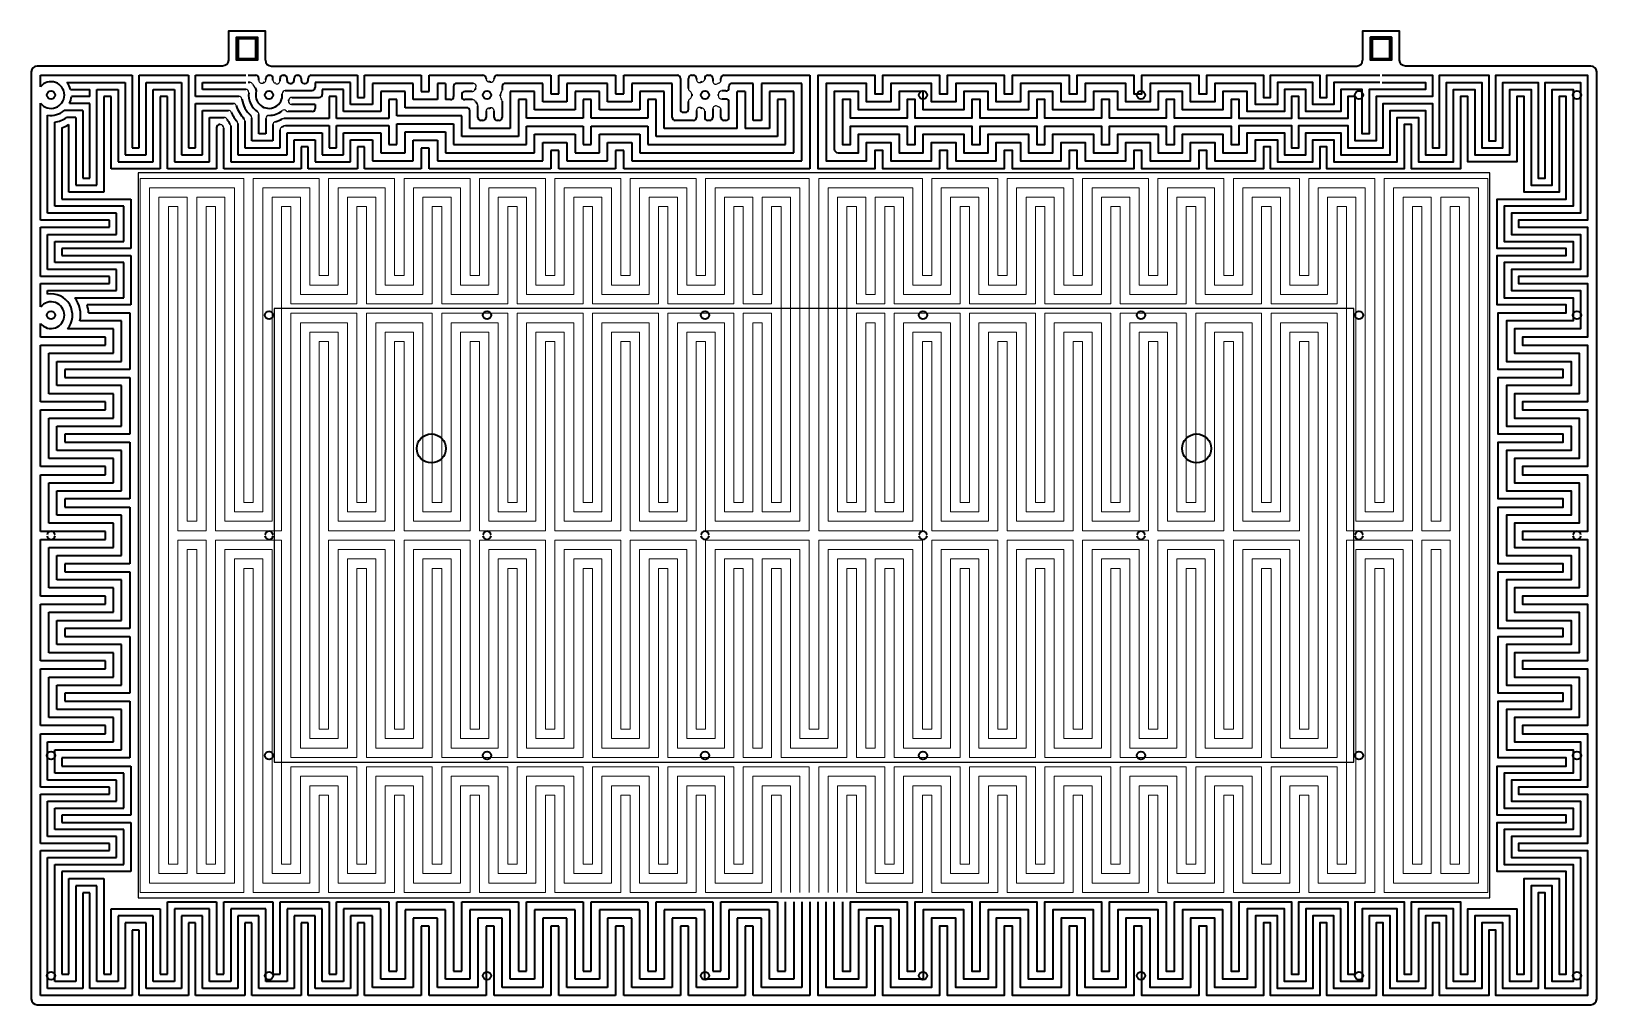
# Model space of a CAD drawing. Header units: millimetres. Extents: x -5937 to 68925, y -3068 to 5300.
# Drawn here: x 56487 to 57837, y 2890 to 3730 of the extents above; entities that cross this region are included whole.
import ezdxf

# ---------------------------------------------------------------- set-up
doc = ezdxf.new("R2010")
doc.units = ezdxf.units.MM
doc.header["$LTSCALE"] = 7
doc.layers.add('参照', color=6, linetype='Continuous', lineweight=9)
doc.layers.add('发热分区', color=20, linetype='Continuous')

msp = doc.modelspace()

# ---------------------------------------------------------------- linework, layer by layer
at = {"color": 7, "linetype": 'Continuous', "lineweight": 35}
for points in [[(56688.809, 3704.893), (56688.809, 3729.893), (56672.809, 3729.893), (56656.809, 3729.893), (56656.809, 3704.893, -0.41421356), (56651.809, 3699.893), (56491.809, 3699.893, 0.41421356), (56486.809, 3694.893), (56486.809, 2894.893, 0.41421356), (56491.809, 2889.893), (57831.809, 2889.893, 0.41421356), (57836.809, 2894.893), (57836.809, 3694.893, 0.41421356), (57831.809, 3699.893), (57671.809, 3699.893, -0.41421356), (57666.809, 3704.893), (57666.809, 3729.893), (57650.809, 3729.893), (57634.809, 3729.893), (57634.809, 3704.893)], [(56688.809, 3704.893, 0.41421356), (56693.809, 3699.893), (57629.809, 3699.893, 0.41421356), (57634.809, 3704.893)], [(56507.273, 3295.393, 0.8660254), (56500.345, 3295.393)], [(56500.345, 3294.393, 0.8660254), (56507.273, 3294.393)], [(56695.273, 3295.393, 0.8660254), (56688.345, 3295.393)], [(56688.345, 3294.393, 0.8660254), (56695.273, 3294.393)], [(56883.273, 3295.393, 0.8660254), (56876.345, 3295.393)], [(56876.345, 3294.393, 0.8660254), (56883.273, 3294.393)], [(57071.273, 3295.393, 0.8660254), (57064.345, 3295.393)], [(57064.345, 3294.393, 0.8660254), (57071.273, 3294.393)], [(57259.273, 3295.393, 0.8660254), (57252.345, 3295.393)], [(57252.345, 3294.393, 0.8660254), (57259.273, 3294.393)], [(57447.273, 3295.393, 0.8660254), (57440.345, 3295.393)], [(57440.345, 3294.393, 0.8660254), (57447.273, 3294.393)], [(57635.273, 3295.393, 0.8660254), (57628.345, 3295.393)], [(57628.345, 3294.393, 0.8660254), (57635.273, 3294.393)], [(57823.273, 3295.393, 0.8660254), (57816.345, 3295.393)], [(57816.345, 3294.393, 0.8660254), (57823.273, 3294.393)]]:
    msp.add_lwpolyline(points, format="xyb", dxfattribs=at)
for points in [[(56663.809, 3704.893), (56665.309, 3706.393), (56680.309, 3706.393), (56681.809, 3704.893), (56663.809, 3704.893), (56663.809, 3724.893), (56681.809, 3724.893), (56680.309, 3723.393), (56665.309, 3723.393), (56665.309, 3706.393)], [(56663.809, 3724.893), (56665.309, 3723.393)], [(56680.309, 3706.393), (56680.309, 3723.393)], [(56681.809, 3724.893), (56681.809, 3704.893)], [(57658.309, 3706.393), (57659.809, 3704.893), (57641.809, 3704.893), (57643.309, 3706.393), (57658.309, 3706.393), (57658.309, 3723.393), (57659.809, 3724.893), (57641.809, 3724.893), (57643.309, 3723.393), (57658.309, 3723.393)], [(57641.809, 3704.893), (57641.809, 3724.893)], [(57643.309, 3723.393), (57643.309, 3706.393)], [(57659.809, 3724.893), (57659.809, 3704.893)]]:
    msp.add_lwpolyline(points, dxfattribs=at)
for centre, radius in [((56503.809, 3674.893), 3.5), ((56691.809, 3674.893), 3.5), ((56879.809, 3674.893), 3.5), ((57067.809, 3674.893), 3.5), ((57255.809, 3674.893), 3.5), ((57443.809, 3674.893), 3.5), ((57631.809, 3674.893), 3.5), ((57819.809, 3674.893), 3.5), ((56503.809, 3484.893), 3.5), ((56691.809, 3484.893), 3.5), ((56879.809, 3484.893), 3.5), ((57067.809, 3484.893), 3.5), ((57255.809, 3484.893), 3.5), ((57443.809, 3484.893), 3.5), ((57631.809, 3484.893), 3.5), ((57819.809, 3484.893), 3.5), ((56831.809, 3369.893), 12.5), ((57491.809, 3369.893), 12.5), ((56503.809, 3104.893), 3.5), ((56691.809, 3104.893), 3.5), ((56879.809, 3104.893), 3.5), ((57067.809, 3104.893), 3.5), ((57255.809, 3104.893), 3.5), ((57443.809, 3104.893), 3.5), ((57631.809, 3104.893), 3.5), ((57819.809, 3104.893), 3.5), ((56503.809, 2914.893), 3.5), ((56691.809, 2914.893), 3.5), ((56879.809, 2914.893), 3.5), ((57067.809, 2914.893), 3.5), ((57255.809, 2914.893), 3.5), ((57443.809, 2914.893), 3.5), ((57631.809, 2914.893), 3.5), ((57819.809, 2914.893), 3.5)]:
    msp.add_circle(centre, radius, dxfattribs=at)
for centre, radius, start, end in [((56503.809, 3674.893), 11.5, 218.499855, 141.500145), ((56503.809, 3674.893), 17.573, 16.032918, 38.447071), ((56691.809, 3674.893), 11.5, 111.883689, 115.762295), ((56879.809, 3674.893), 11.5, 75.541763, 82.9273), ((57067.809, 3674.893), 11.5, 101.818996, 109.351718), ((56503.809, 3674.893), 17.573, 335.479797, 356.019771), ((56691.809, 3674.893), 17.573, 173.586234, 235.834275), ((56691.809, 3674.893), 11.5, 162.887618, 5.485697), ((56691.809, 3674.893), 11.5, 60.743954, 64.736622), ((56879.809, 3674.893), 11.5, 148.268675, 156.45858), ((56879.809, 3674.893), 11.5, 354.496461, 1.754533), ((57067.809, 3674.893), 11.5, 176.372312, 183.627688), ((57067.809, 3674.893), 11.5, 358.054942, 1.945058), ((56503.809, 3674.893), 17.573, 260.412817, 310.481476), ((56691.809, 3674.893), 35.792, 204.574481, 219.676818), ((56691.809, 3674.893), 29.719, 197.82472, 223.417336), ((56691.809, 3674.893), 23.646, 188.368415, 228.467755), ((56691.809, 3674.893), 17.573, 269.841901, 309.989486), ((56691.809, 3674.893), 17.573, 343.887194, 346.453126), ((56879.809, 3674.893), 11.5, 207.690909, 222.182849), ((56879.809, 3674.893), 11.5, 277.0727, 284.458237), ((57067.809, 3674.893), 11.5, 250.648282, 258.181004), ((56503.809, 3674.893), 23.646, 277.646877, 304.703635), ((56503.809, 3674.893), 29.719, 288.073184, 300.9699), ((56691.809, 3674.893), 47.938, 213.798304, 214.408742), ((56691.809, 3674.893), 41.865, 209.713343, 216.762451), ((56691.809, 3674.893), 23.646, 283.254493, 299.045656), ((56691.809, 3674.893), 29.719, 291.969309, 296.120021), ((56503.809, 3484.893), 18.48, 319.911677, 99.112528), ((56503.809, 3484.893), 25.46, 348.866467, 36.448027), ((56503.809, 3484.893), 11.5, 218.499855, 141.500145), ((56503.809, 3484.893), 32.44, 3.655107, 16.203466)]:
    msp.add_arc(centre, radius, start, end, dxfattribs=at)
at = {"color": 1}
for centre, radius, start, end in [((56675.289, 3683.22), 2.6, 22.818343, 90), ((56685.68, 3687.592), 2.6, 180, 295.762295), ((56686.553, 3687.977), 2.6, 291.883689, 360), ((56697.826, 3687.645), 2.6, 180, 244.736622), ((56698.699, 3687.195), 2.6, 240.743954, 0), ((56881.545, 3688.886), 2.6, 180, 262.9273), ((56883.329, 3688.547), 2.6, 255.541763, 0), ((57063.136, 3688.197), 2.6, 180, 289.351718), ((57064.921, 3688.694), 2.6, 281.818996, 0), ((57077.105, 3686.842), 2.6, 180, 294.392342), ((57078.889, 3687.494), 2.6, 285.732531, 0), ((56665.842, 3671.073), 2.6, 8.368415, 90), ((56671.762, 3677.147), 2.6, 353.586234, 90), ((56685.68, 3687.592), 8.673, 202.818343, 229.324957), ((56705.844, 3676.241), 2.6, 90, 185.485697), ((56711.42, 3670.168), 2.6, 90, 166.453126), ((56866.882, 3680.525), 2.6, 270, 336.45858), ((56867.816, 3682.309), 2.6, 328.268675, 90), ((56893.844, 3673.541), 2.6, 174.496461, 227.241913), ((56893.902, 3675.325), 2.6, 133.640604, 181.754533), ((56890.313, 3679.088), 2.6, 313.640604, 0), ((57056.152, 3680.39), 2.6, 180, 242.324733), ((57053.737, 3675.785), 2.6, 356.372312, 62.324733), ((57053.737, 3674.001), 2.6, 297.675267, 3.627688), ((57082.3, 3675.385), 9.98, 105.732531, 114.392342), ((57082.3, 3675.385), 3, 90, 181.945058), ((57082.3, 3674.401), 3, 178.054942, 270), ((56656.894, 3658.927), 2.6, 24.574481, 90), ((56661.041, 3665), 2.6, 17.82472, 90), ((56680.48, 3658.202), 2.6, 360, 55.834275), ((56704.773, 3659.437), 2.6, 46.692195, 129.989486), ((56708.34, 3663.221), 2.6, 226.692195, 270), ((56711.189, 3669.295), 2.6, 163.887194, 270), ((56867.324, 3668.341), 2.6, 27.690909, 90), ((56869.36, 3665.425), 2.6, 360, 42.182849), ((56881.545, 3660.9), 2.6, 97.0727, 180), ((56883.329, 3661.24), 2.6, 360, 104.458237), ((56890.313, 3669.723), 2.6, 360, 47.241913), ((57056.152, 3669.396), 2.6, 117.675267, 180), ((57063.136, 3661.59), 2.6, 70.648282, 180), ((57064.921, 3661.092), 2.6, 360, 78.181004), ((57077.105, 3662.944), 2.6, 65.607658, 180), ((57082.3, 3674.401), 9.98, 245.607658, 254.267469), ((57078.889, 3662.292), 2.6, 360, 74.267469), ((56649.811, 3646.78), 2.6, 33.798304, 90), ((56650.113, 3646.334), 2.6, 0, 34.408742), ((56653.19, 3652.854), 2.6, 29.713343, 90), ((56656.187, 3648.281), 2.6, 0, 36.762451), ((56662.26, 3650.382), 2.6, 360, 39.676818), ((56668.333, 3652.68), 2.6, 360, 43.417336), ((56674.406, 3655.246), 2.6, 360, 48.467755), ((56691.753, 3654.72), 2.6, 89.841901, 180), ((56697.826, 3649.346), 2.6, 103.254493, 180), ((56703.899, 3644.921), 2.6, 111.969309, 180), ((56704.551, 3651.948), 2.6, 90, 119.045656), ((56706.037, 3645.875), 2.6, 90, 116.120021)]:
    msp.add_arc(centre, radius, start, end, dxfattribs=at)
at = {"color": 1, "lineweight": 35}
msp.add_arc((56678.333, 3679.042), 2.6, 342.887618, 49.324957, dxfattribs=at)
at = {"layer": '参照', "linetype": 'Continuous', "lineweight": 35}
for p, q in [((56494.809, 3682.052), (56494.809, 3691.893)), ((56494.809, 3691.893), (56573.761, 3691.893)), ((56517.571, 3685.82), (56531.248, 3685.82)), ((56517.571, 3685.82), (56567.688, 3685.82)), ((56567.688, 3685.82), (56567.688, 3623.276)), ((56573.761, 3691.893), (56573.761, 3629.349)), ((56579.834, 3629.349), (56579.834, 3691.893)), ((56579.834, 3691.893), (56622.347, 3691.893)), ((56585.908, 3623.276), (56585.908, 3685.82)), ((56585.908, 3685.82), (56616.274, 3685.82)), ((56616.274, 3685.82), (56616.274, 3623.276)), ((56622.347, 3691.893), (56622.347, 3629.349)), ((56628.42, 3673.673), (56628.42, 3691.893)), ((56628.42, 3691.893), (56671.809, 3691.893)), ((56634.494, 3679.747), (56634.494, 3685.82)), ((56634.494, 3685.82), (56671.809, 3685.82)), ((56673.809, 3691.893), (56680.48, 3691.893)), ((56675.289, 3685.82), (56673.809, 3685.82)), ((56683.08, 3687.592), (56683.08, 3689.293)), ((56689.153, 3687.977), (56689.153, 3689.293)), ((56691.753, 3691.893), (56692.626, 3691.893)), ((56695.226, 3687.645), (56695.226, 3689.293)), ((56701.299, 3687.195), (56701.299, 3689.293)), ((56703.899, 3691.893), (56704.773, 3691.893)), ((56707.373, 3687.514), (56707.373, 3689.293)), ((56713.446, 3687.514), (56713.446, 3689.293)), ((56716.046, 3691.893), (56716.919, 3691.893)), ((56719.519, 3689.293), (56719.519, 3687.514)), ((56725.593, 3687.514), (56725.593, 3689.293)), ((56728.193, 3691.893), (56768.105, 3691.893)), ((56762.032, 3685.82), (56731.666, 3685.82)), ((56731.666, 3685.82), (56731.666, 3681.441)), ((56762.032, 3666.695), (56762.032, 3685.82)), ((56768.105, 3691.893), (56768.105, 3672.768)), ((56774.18, 3672.768), (56774.18, 3691.893)), ((56774.18, 3691.893), (56823.07, 3691.893)), ((56823.07, 3691.893), (56823.07, 3677.925)), ((56830.055, 3677.925), (56830.055, 3691.893)), ((56830.055, 3691.893), (56876.345, 3691.893)), ((56878.945, 3689.293), (56878.945, 3688.886)), ((56885.929, 3688.547), (56885.929, 3689.293)), ((56888.529, 3691.893), (56934.819, 3691.893)), ((56934.819, 3691.893), (56934.819, 3675.956)), ((56941.803, 3675.956), (56941.803, 3691.893)), ((56941.803, 3691.893), (56990.693, 3691.893)), ((56990.693, 3691.893), (56990.693, 3675.956)), ((56997.678, 3675.956), (56997.678, 3691.893)), ((56997.678, 3691.893), (57043.968, 3691.893)), ((57046.568, 3689.293), (57046.568, 3662.62)), ((57053.552, 3680.39), (57053.552, 3689.293)), ((57056.152, 3691.893), (57057.936, 3691.893)), ((57060.536, 3689.293), (57060.536, 3688.197)), ((57067.521, 3689.293), (57067.521, 3688.694)), ((57070.121, 3691.893), (57071.905, 3691.893)), ((57074.505, 3689.293), (57074.505, 3686.842)), ((57081.489, 3687.494), (57081.489, 3689.293)), ((57084.089, 3691.893), (57158.316, 3691.893)), ((57158.316, 3691.893), (57158.316, 3611.13)), ((56520.698, 3679.747), (56537.321, 3679.747)), ((56537.321, 3673.673), (56521.339, 3673.673)), ((56537.321, 3673.673), (56537.321, 3679.747)), ((56543.395, 3597.191), (56543.395, 3679.747)), ((56543.395, 3679.747), (56561.614, 3679.747)), ((56555.541, 3673.673), (56549.468, 3673.673)), ((56549.468, 3673.673), (56549.468, 3591.118)), ((56555.541, 3611.13), (56555.541, 3673.673)), ((56561.614, 3679.747), (56561.614, 3617.203)), ((56591.981, 3617.203), (56591.981, 3679.747)), ((56591.981, 3679.747), (56610.201, 3679.747)), ((56604.127, 3673.673), (56598.054, 3673.673)), ((56598.054, 3673.673), (56598.054, 3611.13)), ((56604.127, 3611.13), (56604.127, 3673.673)), ((56610.201, 3679.747), (56610.201, 3617.203)), ((56665.842, 3673.673), (56628.42, 3673.673)), ((56671.762, 3679.747), (56634.494, 3679.747)), ((56705.844, 3678.841), (56729.066, 3678.841)), ((56709.973, 3684.914), (56710.846, 3684.914)), ((56711.42, 3672.768), (56735.139, 3672.768)), ((56722.119, 3684.914), (56722.993, 3684.914)), ((56755.959, 3679.747), (56737.739, 3679.747)), ((56737.739, 3679.747), (56737.739, 3675.368)), ((56749.886, 3673.673), (56743.812, 3673.673)), ((56743.812, 3673.673), (56743.812, 3654.548)), ((56749.886, 3654.548), (56749.886, 3673.673)), ((56755.959, 3660.621), (56755.959, 3679.747)), ((56768.105, 3672.768), (56774.18, 3672.768)), ((56816.086, 3684.909), (56781.165, 3684.909)), ((56781.165, 3684.909), (56781.165, 3666.695)), ((56809.102, 3677.925), (56788.149, 3677.925)), ((56788.149, 3677.925), (56788.149, 3660.621)), ((56809.102, 3663.957), (56809.102, 3677.925)), ((56816.086, 3670.941), (56816.086, 3684.909)), ((56823.07, 3677.925), (56830.055, 3677.925)), ((56844.023, 3684.909), (56837.039, 3684.909)), ((56837.039, 3684.909), (56837.039, 3670.941)), ((56844.023, 3684.909), (56844.023, 3670.941)), ((56851.008, 3682.309), (56851.008, 3673.541)), ((56867.816, 3684.909), (56853.608, 3684.909)), ((56857.992, 3675.325), (56857.992, 3673.541)), ((56866.882, 3677.925), (56860.592, 3677.925)), ((56892.913, 3682.309), (56892.913, 3679.088)), ((56927.835, 3684.909), (56895.513, 3684.909)), ((56920.85, 3677.925), (56899.898, 3677.925)), ((56899.898, 3677.925), (56899.898, 3646.051)), ((56920.85, 3661.988), (56920.85, 3677.925)), ((56927.835, 3668.972), (56927.835, 3684.909)), ((56934.819, 3675.956), (56941.803, 3675.956)), ((56983.709, 3684.909), (56948.788, 3684.909)), ((56948.788, 3684.909), (56948.788, 3668.972)), ((56976.725, 3677.925), (56955.772, 3677.925)), ((56955.772, 3677.925), (56955.772, 3661.988)), ((56976.725, 3661.988), (56976.725, 3677.925)), ((56983.709, 3668.972), (56983.709, 3684.909)), ((56990.693, 3675.956), (56997.678, 3675.956)), ((57039.583, 3684.909), (57004.662, 3684.909)), ((57004.662, 3684.909), (57004.662, 3668.972)), ((57032.599, 3677.925), (57011.646, 3677.925)), ((57011.646, 3677.925), (57011.646, 3661.988)), ((57032.599, 3646.051), (57032.599, 3677.925)), ((57039.583, 3655.635), (57039.583, 3684.909)), ((57085.874, 3678.385), (57082.3, 3678.385)), ((57088.474, 3680.985), (57088.474, 3682.309)), ((57109.426, 3684.909), (57091.074, 3684.909)), ((57095.458, 3646.051), (57095.458, 3677.925)), ((57102.442, 3677.925), (57095.458, 3677.925)), ((57102.442, 3677.925), (57102.442, 3646.051)), ((57109.426, 3653.035), (57109.426, 3684.909)), ((57151.332, 3684.909), (57116.411, 3684.909)), ((57116.411, 3684.909), (57116.411, 3653.035)), ((57144.348, 3677.925), (57123.395, 3677.925)), ((57123.395, 3677.925), (57123.395, 3646.051)), ((57144.348, 3625.098), (57144.348, 3677.925)), ((57151.332, 3618.114), (57151.332, 3684.909)), ((56494.809, 3566.825), (56494.809, 3667.734)), ((56531.248, 3661.527), (56515.217, 3661.527)), ((56537.321, 3667.6), (56519.797, 3667.6)), ((56531.248, 3661.527), (56531.248, 3603.264)), ((56537.321, 3603.264), (56537.321, 3667.6)), ((56628.42, 3629.349), (56628.42, 3667.6)), ((56628.42, 3667.6), (56661.041, 3667.6)), ((56634.494, 3623.276), (56634.494, 3661.527)), ((56634.494, 3661.527), (56656.894, 3661.527)), ((56729.066, 3660.621), (56708.34, 3660.621)), ((56731.666, 3666.695), (56711.189, 3666.695)), ((56731.666, 3666.695), (56731.666, 3663.221)), ((56788.149, 3660.621), (56755.959, 3660.621)), ((56781.165, 3666.695), (56762.032, 3666.695)), ((56802.118, 3670.94), (56795.133, 3670.94)), ((56795.133, 3670.94), (56795.133, 3654.548)), ((56802.118, 3656.972), (56802.118, 3670.94)), ((56862.376, 3663.957), (56809.102, 3663.957)), ((56837.039, 3670.941), (56816.086, 3670.941)), ((56848.408, 3670.941), (56844.023, 3670.941)), ((56867.324, 3670.941), (56860.592, 3670.941)), ((56864.976, 3646.051), (56864.976, 3661.357)), ((56871.96, 3655.635), (56871.96, 3665.425)), ((56878.945, 3660.9), (56878.945, 3655.635)), ((56885.929, 3655.635), (56885.929, 3661.24)), ((56892.913, 3669.723), (56892.913, 3655.635)), ((56913.866, 3670.94), (56906.882, 3670.94)), ((56906.882, 3670.94), (56906.882, 3639.067)), ((56913.866, 3655.004), (56913.866, 3670.94)), ((56955.772, 3661.988), (56920.85, 3661.988)), ((56948.788, 3668.972), (56927.835, 3668.972)), ((56969.741, 3670.94), (56962.756, 3670.94)), ((56962.756, 3670.94), (56962.756, 3655.004)), ((56969.741, 3655.004), (56969.741, 3670.94)), ((57011.646, 3661.988), (56976.725, 3661.988)), ((57004.662, 3668.972), (56983.709, 3668.972)), ((57025.615, 3670.94), (57018.631, 3670.94)), ((57018.631, 3670.94), (57018.631, 3655.004)), ((57025.615, 3639.067), (57025.615, 3670.94)), ((57049.168, 3660.02), (57050.952, 3660.02)), ((57053.552, 3662.62), (57053.552, 3669.396)), ((57060.536, 3661.59), (57060.536, 3655.635)), ((57067.521, 3661.092), (57067.521, 3655.635)), ((57074.505, 3662.944), (57074.505, 3655.635)), ((57081.489, 3655.635), (57081.489, 3662.292)), ((57085.874, 3671.401), (57082.3, 3671.401)), ((57088.474, 3655.635), (57088.474, 3668.801)), ((57137.364, 3670.94), (57130.379, 3670.94)), ((57130.379, 3670.94), (57130.379, 3639.067)), ((57137.364, 3632.082), (57137.364, 3670.94)), ((56500.882, 3572.898), (56500.882, 3657.566)), ((56506.955, 3578.971), (56506.955, 3651.457)), ((56513.028, 3646.64), (56513.028, 3585.044)), ((56525.175, 3655.454), (56517.271, 3655.454)), ((56519.102, 3591.118), (56519.102, 3649.411)), ((56525.175, 3655.454), (56525.175, 3597.191)), ((56640.567, 3617.203), (56640.567, 3655.454)), ((56640.567, 3655.454), (56653.19, 3655.454)), ((56646.64, 3646.78), (56646.64, 3611.13)), ((56649.811, 3649.38), (56649.24, 3649.38)), ((56652.713, 3611.13), (56652.713, 3646.334)), ((56658.787, 3648.281), (56658.787, 3617.203)), ((56664.86, 3650.382), (56664.86, 3623.276)), ((56670.933, 3652.68), (56670.933, 3629.349)), ((56677.006, 3635.423), (56677.006, 3655.246)), ((56683.08, 3641.496), (56683.08, 3658.202)), ((56689.153, 3654.72), (56689.153, 3641.496)), ((56695.226, 3649.346), (56695.226, 3635.423)), ((56743.812, 3654.548), (56704.551, 3654.548)), ((56706.037, 3648.475), (56743.812, 3648.475)), ((56743.812, 3648.475), (56743.812, 3629.349)), ((56795.133, 3654.548), (56749.886, 3654.548)), ((56749.886, 3629.349), (56749.886, 3648.475)), ((56749.886, 3648.475), (56795.133, 3648.475)), ((56795.133, 3648.475), (56795.133, 3632.082)), ((56857.992, 3656.972), (56802.118, 3656.972)), ((56802.118, 3632.082), (56802.118, 3649.988)), ((56802.118, 3649.988), (56851.008, 3649.988)), ((56851.008, 3649.988), (56851.008, 3632.082)), ((56857.992, 3639.067), (56857.992, 3656.972)), ((56899.898, 3646.051), (56864.976, 3646.051)), ((56876.345, 3653.035), (56874.56, 3653.035)), ((56890.313, 3653.035), (56888.529, 3653.035)), ((56962.756, 3655.004), (56913.866, 3655.004)), ((56913.866, 3632.082), (56913.866, 3648.019)), ((56913.866, 3648.019), (56962.756, 3648.019)), ((56962.756, 3648.019), (56962.756, 3632.082)), ((57018.631, 3655.004), (56969.741, 3655.004)), ((56969.741, 3632.082), (56969.741, 3648.019)), ((56969.741, 3648.019), (57018.631, 3648.019)), ((57018.631, 3648.019), (57018.631, 3632.082)), ((57095.458, 3646.051), (57032.599, 3646.051)), ((57057.936, 3653.035), (57042.183, 3653.035)), ((57071.905, 3653.035), (57070.121, 3653.035)), ((57085.874, 3653.035), (57084.089, 3653.035)), ((57123.395, 3646.051), (57102.442, 3646.051)), ((57116.411, 3653.035), (57109.426, 3653.035)), ((56695.226, 3635.423), (56677.006, 3635.423)), ((56689.153, 3641.496), (56683.08, 3641.496)), ((56701.299, 3629.349), (56701.299, 3644.921)), ((56707.373, 3623.276), (56707.373, 3642.401)), ((56707.373, 3642.401), (56737.739, 3642.401)), ((56713.446, 3617.203), (56713.446, 3636.328)), ((56713.446, 3636.328), (56731.666, 3636.328)), ((56731.666, 3636.328), (56731.666, 3617.203)), ((56737.739, 3642.401), (56737.739, 3623.276)), ((56755.959, 3623.276), (56755.959, 3642.401)), ((56755.959, 3642.401), (56788.149, 3642.401)), ((56762.032, 3617.203), (56762.032, 3636.328)), ((56762.032, 3636.328), (56781.165, 3636.328)), ((56781.165, 3636.328), (56781.165, 3618.114)), ((56788.149, 3642.401), (56788.149, 3625.098)), ((56795.133, 3632.082), (56802.118, 3632.082)), ((56809.102, 3625.098), (56809.102, 3643.004)), ((56809.102, 3643.004), (56844.023, 3643.004)), ((56816.086, 3618.114), (56816.086, 3636.019)), ((56816.086, 3636.019), (56837.039, 3636.019)), ((56837.039, 3636.019), (56837.039, 3618.114)), ((56844.023, 3643.004), (56844.023, 3625.098)), ((56851.008, 3632.082), (56913.866, 3632.082)), ((56906.882, 3639.067), (56857.992, 3639.067)), ((56920.85, 3625.098), (56920.85, 3641.035)), ((56920.85, 3641.035), (56955.772, 3641.035)), ((56927.835, 3618.114), (56927.835, 3634.051)), ((56927.835, 3634.051), (56948.788, 3634.051)), ((56948.788, 3634.051), (56948.788, 3618.114)), ((56955.772, 3641.035), (56955.772, 3625.098)), ((56962.756, 3632.082), (56969.741, 3632.082)), ((56976.725, 3625.098), (56976.725, 3641.035)), ((56976.725, 3641.035), (57011.646, 3641.035)), ((56983.709, 3618.114), (56983.709, 3634.051)), ((56983.709, 3634.051), (57004.662, 3634.051)), ((57004.662, 3634.051), (57004.662, 3618.114)), ((57011.646, 3641.035), (57011.646, 3625.098)), ((57018.631, 3632.082), (57137.364, 3632.082)), ((57130.379, 3639.067), (57025.615, 3639.067)), ((56567.688, 3623.276), (56585.908, 3623.276)), ((56573.761, 3629.349), (56579.834, 3629.349)), ((56616.274, 3623.276), (56634.494, 3623.276)), ((56622.347, 3629.349), (56628.42, 3629.349)), ((56664.86, 3623.276), (56707.373, 3623.276)), ((56670.933, 3629.349), (56701.299, 3629.349)), ((56725.593, 3630.255), (56719.519, 3630.255)), ((56719.519, 3630.255), (56719.519, 3611.13)), ((56725.593, 3611.13), (56725.593, 3630.255)), ((56737.739, 3623.276), (56755.959, 3623.276)), ((56743.812, 3629.349), (56749.886, 3629.349)), ((56774.18, 3630.255), (56768.105, 3630.255)), ((56768.105, 3630.255), (56768.105, 3611.13)), ((56774.18, 3611.13), (56774.18, 3630.255)), ((56781.165, 3618.114), (56816.086, 3618.114)), ((56788.149, 3625.098), (56809.102, 3625.098)), ((56830.055, 3629.035), (56823.07, 3629.035)), ((56823.07, 3629.035), (56823.07, 3611.13)), ((56830.055, 3611.13), (56830.055, 3629.035)), ((56837.039, 3618.114), (56927.835, 3618.114)), ((56844.023, 3625.098), (56920.85, 3625.098)), ((56941.803, 3627.066), (56934.819, 3627.066)), ((56934.819, 3627.066), (56934.819, 3611.13)), ((56941.803, 3611.13), (56941.803, 3627.066)), ((56948.788, 3618.114), (56983.709, 3618.114)), ((56955.772, 3625.098), (56976.725, 3625.098)), ((56997.678, 3627.066), (56990.693, 3627.066)), ((56990.693, 3627.066), (56990.693, 3611.13)), ((56997.678, 3611.13), (56997.678, 3627.066)), ((57004.662, 3618.114), (57151.332, 3618.114)), ((57011.646, 3625.098), (57144.348, 3625.098)), ((56598.054, 3611.13), (56555.541, 3611.13)), ((56561.614, 3617.203), (56591.981, 3617.203)), ((56646.64, 3611.13), (56604.127, 3611.13)), ((56610.201, 3617.203), (56640.567, 3617.203)), ((56719.519, 3611.13), (56652.713, 3611.13)), ((56658.787, 3617.203), (56713.446, 3617.203)), ((56768.105, 3611.13), (56725.593, 3611.13)), ((56731.666, 3617.203), (56762.032, 3617.203)), ((56823.07, 3611.13), (56774.18, 3611.13)), ((56934.819, 3611.13), (56830.055, 3611.13)), ((56990.693, 3611.13), (56941.803, 3611.13)), ((57158.316, 3611.13), (56997.678, 3611.13)), ((56549.468, 3591.118), (56519.102, 3591.118)), ((56525.175, 3597.191), (56543.395, 3597.191)), ((56531.248, 3603.264), (56537.321, 3603.264)), ((56566.474, 3578.971), (56506.955, 3578.971)), ((56513.028, 3585.044), (56572.547, 3585.044)), ((56566.474, 3548.605), (56566.474, 3578.971)), ((56572.547, 3585.044), (56572.547, 3542.532)), ((56554.327, 3566.825), (56494.809, 3566.825)), ((56560.4, 3572.898), (56500.882, 3572.898)), ((56554.327, 3560.751), (56554.327, 3566.825)), ((56560.4, 3554.678), (56560.4, 3572.898)), ((56494.809, 3560.751), (56554.327, 3560.751)), ((56494.809, 3518.239), (56494.809, 3560.751)), ((56500.882, 3524.312), (56500.882, 3554.678)), ((56500.882, 3554.678), (56560.4, 3554.678)), ((56506.955, 3530.385), (56506.955, 3548.605)), ((56506.955, 3548.605), (56566.474, 3548.605)), ((56572.547, 3542.532), (56513.028, 3542.532)), ((56513.028, 3542.532), (56513.028, 3536.458)), ((56560.4, 3524.312), (56500.882, 3524.312)), ((56566.474, 3530.385), (56506.955, 3530.385)), ((56513.028, 3536.458), (56572.547, 3536.458)), ((56560.4, 3506.092), (56560.4, 3524.312)), ((56566.474, 3500.019), (56566.474, 3530.385)), ((56572.547, 3536.458), (56572.547, 3493.945)), ((56554.327, 3518.239), (56494.809, 3518.239)), ((56494.809, 3512.165), (56554.327, 3512.165)), ((56494.809, 3492.052), (56494.809, 3512.165)), ((56554.327, 3512.165), (56554.327, 3518.239)), ((56500.882, 3503.14), (56500.882, 3506.092)), ((56500.882, 3506.092), (56560.4, 3506.092)), ((56524.289, 3500.019), (56566.474, 3500.019)), ((56572.547, 3493.945), (56534.96, 3493.945)), ((56536.183, 3486.961), (56571.636, 3486.961)), ((56571.636, 3486.961), (56571.636, 3438.071)), ((56494.809, 3466.008), (56494.809, 3477.734)), ((56557.667, 3472.993), (56517.947, 3472.993)), ((56564.652, 3479.977), (56528.789, 3479.977)), ((56557.667, 3452.04), (56557.667, 3472.993)), ((56564.652, 3445.055), (56564.652, 3479.977)), ((56550.683, 3466.008), (56494.809, 3466.008)), ((56494.809, 3410.134), (56494.809, 3459.024)), ((56494.809, 3459.024), (56550.683, 3459.024)), ((56550.683, 3459.024), (56550.683, 3466.008)), ((56501.793, 3417.118), (56501.793, 3452.04)), ((56501.793, 3452.04), (56557.667, 3452.04)), ((56508.777, 3424.103), (56508.777, 3445.055)), ((56508.777, 3445.055), (56564.652, 3445.055)), ((56571.636, 3438.071), (56515.761, 3438.071)), ((56515.761, 3438.071), (56515.761, 3431.087)), ((56515.761, 3431.087), (56571.636, 3431.087)), ((56571.636, 3431.087), (56571.636, 3382.197)), ((56557.667, 3417.118), (56501.793, 3417.118)), ((56564.652, 3424.103), (56508.777, 3424.103)), ((56557.667, 3396.165), (56557.667, 3417.118)), ((56564.652, 3389.181), (56564.652, 3424.103)), ((56550.683, 3410.134), (56494.809, 3410.134)), ((56494.809, 3354.26), (56494.809, 3403.15)), ((56494.809, 3403.15), (56550.683, 3403.15)), ((56550.683, 3403.15), (56550.683, 3410.134)), ((56501.793, 3361.244), (56501.793, 3396.165)), ((56501.793, 3396.165), (56557.667, 3396.165)), ((56508.777, 3368.228), (56508.777, 3389.181)), ((56508.777, 3389.181), (56564.652, 3389.181)), ((56571.636, 3382.197), (56515.761, 3382.197)), ((56515.761, 3382.197), (56515.761, 3375.212)), ((56515.761, 3375.212), (56571.636, 3375.212)), ((56571.636, 3375.212), (56571.636, 3326.322)), ((56564.652, 3368.228), (56508.777, 3368.228)), ((56564.652, 3333.307), (56564.652, 3368.228)), ((56550.683, 3354.26), (56494.809, 3354.26)), ((56557.667, 3361.244), (56501.793, 3361.244)), ((56550.683, 3347.275), (56550.683, 3354.26)), ((56557.667, 3340.291), (56557.667, 3361.244)), ((56494.809, 3298.385), (56494.809, 3347.275)), ((56494.809, 3347.275), (56550.683, 3347.275)), ((56501.793, 3305.37), (56501.793, 3340.291)), ((56501.793, 3340.291), (56557.667, 3340.291)), ((56508.777, 3312.354), (56508.777, 3333.307)), ((56508.777, 3333.307), (56564.652, 3333.307)), ((56571.636, 3326.322), (56515.761, 3326.322)), ((56515.761, 3326.322), (56515.761, 3319.338)), ((56564.652, 3312.354), (56508.777, 3312.354)), ((56515.761, 3319.338), (56571.636, 3319.338)), ((56564.652, 3277.432), (56564.652, 3312.354)), ((56571.636, 3319.338), (56571.636, 3270.448)), ((56550.683, 3298.385), (56494.809, 3298.385)), ((56557.667, 3305.37), (56501.793, 3305.37)), ((56550.683, 3291.401), (56550.683, 3298.385)), ((56557.667, 3284.417), (56557.667, 3305.37)), ((56494.809, 3242.511), (56494.809, 3291.401)), ((56494.809, 3291.401), (56550.683, 3291.401)), ((56501.793, 3249.495), (56501.793, 3284.417)), ((56501.793, 3284.417), (56557.667, 3284.417)), ((56508.777, 3256.48), (56508.777, 3277.432)), ((56508.777, 3277.432), (56564.652, 3277.432)), ((56571.636, 3270.448), (56515.761, 3270.448)), ((56515.761, 3270.448), (56515.761, 3263.464)), ((56564.652, 3256.48), (56508.777, 3256.48)), ((56515.761, 3263.464), (56571.636, 3263.464)), ((56564.652, 3221.558), (56564.652, 3256.48)), ((56571.636, 3263.464), (56571.636, 3214.574)), ((56550.683, 3242.511), (56494.809, 3242.511)), ((56557.667, 3249.495), (56501.793, 3249.495)), ((56550.683, 3235.527), (56550.683, 3242.511)), ((56557.667, 3228.542), (56557.667, 3249.495)), ((56494.809, 3186.637), (56494.809, 3235.527)), ((56494.809, 3235.527), (56550.683, 3235.527)), ((56501.793, 3193.621), (56501.793, 3228.542)), ((56501.793, 3228.542), (56557.667, 3228.542)), ((56508.777, 3200.605), (56508.777, 3221.558)), ((56508.777, 3221.558), (56564.652, 3221.558)), ((56571.636, 3214.574), (56515.761, 3214.574)), ((56515.761, 3214.574), (56515.761, 3207.589)), ((56564.652, 3200.605), (56508.777, 3200.605)), ((56515.761, 3207.589), (56571.636, 3207.589)), ((56564.652, 3165.684), (56564.652, 3200.605)), ((56571.636, 3207.589), (56571.636, 3158.699)), ((56550.683, 3186.637), (56494.809, 3186.637)), ((56557.667, 3193.621), (56501.793, 3193.621)), ((56550.683, 3179.652), (56550.683, 3186.637)), ((56557.667, 3172.668), (56557.667, 3193.621)), ((56494.809, 3130.762), (56494.809, 3179.652)), ((56494.809, 3179.652), (56550.683, 3179.652)), ((56501.793, 3137.747), (56501.793, 3172.668)), ((56501.793, 3172.668), (56557.667, 3172.668)), ((56508.777, 3144.731), (56508.777, 3165.684)), ((56508.777, 3165.684), (56564.652, 3165.684)), ((56571.636, 3158.699), (56515.761, 3158.699)), ((56515.761, 3158.699), (56515.761, 3151.715)), ((56515.761, 3151.715), (56571.636, 3151.715)), ((56571.636, 3151.715), (56571.636, 3102.825)), ((56557.667, 3137.747), (56501.793, 3137.747)), ((56564.652, 3144.731), (56508.777, 3144.731)), ((56557.667, 3116.794), (56557.667, 3137.747)), ((56564.652, 3109.809), (56564.652, 3144.731)), ((56550.683, 3130.762), (56494.809, 3130.762)), ((56494.809, 3077.621), (56494.809, 3123.778)), ((56494.809, 3123.778), (56550.683, 3123.778)), ((56550.683, 3123.778), (56550.683, 3130.762)), ((56500.882, 3083.694), (56500.882, 3116.794)), ((56500.882, 3116.794), (56557.667, 3116.794)), ((56506.955, 3089.768), (56506.955, 3109.809)), ((56506.955, 3109.809), (56564.652, 3109.809)), ((56571.636, 3102.825), (56513.028, 3102.825)), ((56513.028, 3102.825), (56513.028, 3095.841)), ((56513.028, 3095.841), (56572.547, 3095.841)), ((56572.547, 3095.841), (56572.547, 3053.328)), ((56560.4, 3083.694), (56500.882, 3083.694)), ((56566.474, 3089.768), (56506.955, 3089.768)), ((56560.4, 3065.474), (56560.4, 3083.694)), ((56566.474, 3059.401), (56566.474, 3089.768)), ((56554.327, 3077.621), (56494.809, 3077.621)), ((56494.809, 3029.035), (56494.809, 3071.548)), ((56494.809, 3071.548), (56554.327, 3071.548)), ((56500.882, 3035.108), (56500.882, 3065.474)), ((56500.882, 3065.474), (56560.4, 3065.474)), ((56554.327, 3071.548), (56554.327, 3077.621)), ((56506.955, 3041.181), (56506.955, 3059.401)), ((56506.955, 3059.401), (56566.474, 3059.401)), ((56572.547, 3053.328), (56513.028, 3053.328)), ((56513.028, 3053.328), (56513.028, 3047.255)), ((56566.474, 3041.181), (56506.955, 3041.181)), ((56513.028, 3047.255), (56572.547, 3047.255)), ((56566.474, 3010.815), (56566.474, 3041.181)), ((56572.547, 3047.255), (56572.547, 3004.742)), ((56554.327, 3029.035), (56494.809, 3029.035)), ((56560.4, 3035.108), (56500.882, 3035.108)), ((56554.327, 3022.962), (56554.327, 3029.035)), ((56560.4, 3016.888), (56560.4, 3035.108)), ((56494.809, 2897.893), (56494.809, 3022.962)), ((56494.809, 3022.962), (56554.327, 3022.962)), ((56500.882, 2903.966), (56500.882, 3016.888)), ((56500.882, 3016.888), (56560.4, 3016.888)), ((56506.955, 2910.04), (56506.955, 3010.815)), ((56506.955, 3010.815), (56566.474, 3010.815)), ((56572.547, 3004.742), (56513.028, 3004.742)), ((56513.028, 3004.742), (56513.028, 2916.113)), ((56519.102, 2916.113), (56519.102, 2998.669)), ((56519.102, 2998.669), (56549.468, 2998.669)), ((56549.468, 2998.669), (56549.468, 2916.113)), ((56543.395, 2992.595), (56525.175, 2992.595)), ((56525.175, 2992.595), (56525.175, 2910.04)), ((56537.321, 2986.522), (56531.248, 2986.522)), ((56531.248, 2986.522), (56531.248, 2903.966)), ((56537.321, 2903.966), (56537.321, 2986.522)), ((56543.395, 2910.04), (56543.395, 2992.595)), ((56555.541, 2916.113), (56555.541, 2972.583)), ((56555.541, 2972.583), (56598.054, 2972.583)), ((56598.054, 2972.583), (56598.054, 2916.113)), ((56604.127, 2916.113), (56604.127, 2978.657)), ((56604.127, 2978.657), (56646.64, 2978.657)), ((56640.567, 2972.583), (56610.201, 2972.583)), ((56610.201, 2972.583), (56610.201, 2910.04)), ((56640.567, 2910.04), (56640.567, 2972.583)), ((56646.64, 2978.657), (56646.64, 2916.113)), ((56652.713, 2916.113), (56652.713, 2978.657)), ((56652.713, 2978.657), (56695.226, 2978.657)), ((56689.153, 2972.583), (56658.787, 2972.583)), ((56658.787, 2972.583), (56658.787, 2910.04)), ((56689.153, 2910.04), (56689.153, 2972.583)), ((56695.226, 2978.657), (56695.226, 2916.113)), ((56701.299, 2916.113), (56701.299, 2978.657)), ((56701.299, 2978.657), (56743.812, 2978.657)), ((56737.739, 2972.583), (56707.373, 2972.583)), ((56707.373, 2972.583), (56707.373, 2910.04)), ((56737.739, 2910.04), (56737.739, 2972.583)), ((56743.812, 2978.657), (56743.812, 2916.113)), ((56749.886, 2916.113), (56749.886, 2978.657)), ((56749.886, 2978.657), (56795.133, 2978.657)), ((56788.149, 2972.583), (56755.959, 2972.583)), ((56755.959, 2972.583), (56755.959, 2910.04)), ((56788.149, 2911.862), (56788.149, 2972.583)), ((56795.133, 2978.657), (56795.133, 2918.846)), ((56802.118, 2918.846), (56802.118, 2978.657)), ((56802.118, 2978.657), (56851.008, 2978.657)), ((56844.023, 2971.672), (56809.102, 2971.672)), ((56809.102, 2971.672), (56809.102, 2911.862)), ((56844.023, 2911.862), (56844.023, 2971.672)), ((56851.008, 2978.657), (56851.008, 2918.846)), ((56857.992, 2918.846), (56857.992, 2978.657)), ((56857.992, 2978.657), (56906.882, 2978.657)), ((56899.898, 2971.672), (56864.976, 2971.672)), ((56864.976, 2971.672), (56864.976, 2911.862)), ((56899.898, 2911.862), (56899.898, 2971.672)), ((56906.882, 2978.657), (56906.882, 2918.846)), ((56913.866, 2918.846), (56913.866, 2978.657)), ((56913.866, 2978.657), (56962.756, 2978.657)), ((56955.772, 2971.672), (56920.85, 2971.672)), ((56920.85, 2971.672), (56920.85, 2911.862)), ((56955.772, 2911.862), (56955.772, 2971.672)), ((56962.756, 2978.657), (56962.756, 2918.846)), ((56969.741, 2918.846), (56969.741, 2978.657)), ((56969.741, 2978.657), (57018.631, 2978.657)), ((57011.646, 2971.672), (56976.725, 2971.672)), ((56976.725, 2971.672), (56976.725, 2911.862)), ((57011.646, 2911.862), (57011.646, 2971.672)), ((57018.631, 2978.657), (57018.631, 2918.846)), ((57025.615, 2918.846), (57025.615, 2978.657)), ((57025.615, 2978.657), (57074.505, 2978.657)), ((57067.521, 2971.672), (57032.599, 2971.672)), ((57032.599, 2971.672), (57032.599, 2911.862)), ((57067.521, 2911.862), (57067.521, 2971.672)), ((57074.505, 2978.657), (57074.505, 2918.846)), ((57081.489, 2918.846), (57081.489, 2978.657)), ((57081.489, 2978.657), (57130.379, 2978.657)), ((57123.395, 2971.672), (57088.474, 2971.672)), ((57088.474, 2971.672), (57088.474, 2911.862)), ((57123.395, 2911.862), (57123.395, 2971.672)), ((57130.379, 2978.657), (57130.379, 2918.846)), ((57137.364, 2918.846), (57137.364, 2978.657)), ((57144.348, 2978.657), (57144.348, 2911.862)), ((57151.332, 2978.657), (57151.332, 2904.877)), ((57158.316, 2978.657), (57158.316, 2897.893)), ((56591.981, 2966.51), (56561.614, 2966.51)), ((56561.614, 2966.51), (56561.614, 2910.04)), ((56585.908, 2960.437), (56567.688, 2960.437)), ((56567.688, 2960.437), (56567.688, 2903.966)), ((56585.908, 2903.966), (56585.908, 2960.437)), ((56591.981, 2910.04), (56591.981, 2966.51)), ((56634.494, 2966.51), (56616.274, 2966.51)), ((56616.274, 2966.51), (56616.274, 2903.966)), ((56628.42, 2960.437), (56622.347, 2960.437)), ((56622.347, 2960.437), (56622.347, 2897.893)), ((56628.42, 2897.893), (56628.42, 2960.437)), ((56634.494, 2903.966), (56634.494, 2966.51)), ((56683.08, 2966.51), (56664.86, 2966.51)), ((56664.86, 2966.51), (56664.86, 2903.966)), ((56677.006, 2960.437), (56670.933, 2960.437)), ((56670.933, 2960.437), (56670.933, 2897.893)), ((56677.006, 2897.893), (56677.006, 2960.437)), ((56683.08, 2903.966), (56683.08, 2966.51)), ((56731.666, 2966.51), (56713.446, 2966.51)), ((56713.446, 2966.51), (56713.446, 2903.966)), ((56725.593, 2960.437), (56719.519, 2960.437)), ((56719.519, 2960.437), (56719.519, 2897.893)), ((56725.593, 2897.893), (56725.593, 2960.437)), ((56731.666, 2903.966), (56731.666, 2966.51)), ((56781.165, 2966.51), (56762.032, 2966.51)), ((56762.032, 2966.51), (56762.032, 2903.966)), ((56774.18, 2960.437), (56768.105, 2960.437)), ((56768.105, 2960.437), (56768.105, 2897.893)), ((56774.18, 2897.893), (56774.18, 2960.437)), ((56781.165, 2904.877), (56781.165, 2966.51)), ((56837.039, 2964.688), (56816.086, 2964.688)), ((56816.086, 2964.688), (56816.086, 2904.877)), ((56830.055, 2957.704), (56823.07, 2957.704)), ((56823.07, 2957.704), (56823.07, 2897.893)), ((56830.055, 2897.893), (56830.055, 2957.704)), ((56837.039, 2904.877), (56837.039, 2964.688)), ((56892.913, 2964.688), (56871.96, 2964.688)), ((56871.96, 2964.688), (56871.96, 2904.877)), ((56885.929, 2957.704), (56878.945, 2957.704)), ((56878.945, 2957.704), (56878.945, 2897.893)), ((56885.929, 2897.893), (56885.929, 2957.704)), ((56892.913, 2904.877), (56892.913, 2964.688)), ((56948.788, 2964.688), (56927.835, 2964.688)), ((56927.835, 2964.688), (56927.835, 2904.877)), ((56941.803, 2957.704), (56934.819, 2957.704)), ((56934.819, 2957.704), (56934.819, 2897.893)), ((56941.803, 2897.893), (56941.803, 2957.704)), ((56948.788, 2904.877), (56948.788, 2964.688)), ((57004.662, 2964.688), (56983.709, 2964.688)), ((56983.709, 2964.688), (56983.709, 2904.877)), ((56997.678, 2957.704), (56990.693, 2957.704)), ((56990.693, 2957.704), (56990.693, 2897.893)), ((56997.678, 2897.893), (56997.678, 2957.704)), ((57004.662, 2904.877), (57004.662, 2964.688)), ((57060.536, 2964.688), (57039.583, 2964.688)), ((57039.583, 2964.688), (57039.583, 2904.877)), ((57053.552, 2957.704), (57046.568, 2957.704)), ((57046.568, 2957.704), (57046.568, 2897.893)), ((57053.552, 2897.893), (57053.552, 2957.704)), ((57060.536, 2904.877), (57060.536, 2964.688)), ((57116.411, 2964.688), (57095.458, 2964.688)), ((57095.458, 2964.688), (57095.458, 2904.877)), ((57109.426, 2957.704), (57102.442, 2957.704)), ((57102.442, 2957.704), (57102.442, 2897.893)), ((57109.426, 2897.893), (57109.426, 2957.704)), ((57116.411, 2904.877), (57116.411, 2964.688)), ((56579.834, 2954.364), (56573.761, 2954.364)), ((56573.761, 2954.364), (56573.761, 2897.893)), ((56579.834, 2897.893), (56579.834, 2954.364)), ((56513.028, 2916.113), (56519.102, 2916.113)), ((56549.468, 2916.113), (56555.541, 2916.113)), ((56598.054, 2916.113), (56604.127, 2916.113)), ((56646.64, 2916.113), (56652.713, 2916.113)), ((56695.226, 2916.113), (56701.299, 2916.113)), ((56743.812, 2916.113), (56749.886, 2916.113)), ((56795.133, 2918.846), (56802.118, 2918.846)), ((56851.008, 2918.846), (56857.992, 2918.846)), ((56906.882, 2918.846), (56913.866, 2918.846)), ((56962.756, 2918.846), (56969.741, 2918.846)), ((57018.631, 2918.846), (57025.615, 2918.846)), ((57074.505, 2918.846), (57081.489, 2918.846)), ((57130.379, 2918.846), (57137.364, 2918.846)), ((56531.248, 2903.966), (56500.882, 2903.966)), ((56525.175, 2910.04), (56506.955, 2910.04)), ((56567.688, 2903.966), (56537.321, 2903.966)), ((56561.614, 2910.04), (56543.395, 2910.04)), ((56616.274, 2903.966), (56585.908, 2903.966)), ((56610.201, 2910.04), (56591.981, 2910.04)), ((56664.86, 2903.966), (56634.494, 2903.966)), ((56658.787, 2910.04), (56640.567, 2910.04)), ((56713.446, 2903.966), (56683.08, 2903.966)), ((56707.373, 2910.04), (56689.153, 2910.04)), ((56762.032, 2903.966), (56731.666, 2903.966)), ((56755.959, 2910.04), (56737.739, 2910.04)), ((56816.086, 2904.877), (56781.165, 2904.877)), ((56809.102, 2911.862), (56788.149, 2911.862)), ((56871.96, 2904.877), (56837.039, 2904.877)), ((56864.976, 2911.862), (56844.023, 2911.862)), ((56927.835, 2904.877), (56892.913, 2904.877)), ((56920.85, 2911.862), (56899.898, 2911.862)), ((56983.709, 2904.877), (56948.788, 2904.877)), ((56976.725, 2911.862), (56955.772, 2911.862)), ((57039.583, 2904.877), (57004.662, 2904.877)), ((57032.599, 2911.862), (57011.646, 2911.862)), ((57095.458, 2904.877), (57060.536, 2904.877)), ((57088.474, 2911.862), (57067.521, 2911.862)), ((57151.332, 2904.877), (57116.411, 2904.877)), ((57144.348, 2911.862), (57123.395, 2911.862)), ((56573.761, 2897.893), (56494.809, 2897.893)), ((56622.347, 2897.893), (56579.834, 2897.893)), ((56670.933, 2897.893), (56628.42, 2897.893)), ((56719.519, 2897.893), (56677.006, 2897.893)), ((56768.105, 2897.893), (56725.593, 2897.893)), ((56823.07, 2897.893), (56774.18, 2897.893)), ((56878.945, 2897.893), (56830.055, 2897.893)), ((56934.819, 2897.893), (56885.929, 2897.893)), ((56990.693, 2897.893), (56941.803, 2897.893)), ((57046.568, 2897.893), (56997.678, 2897.893)), ((57102.442, 2897.893), (57053.552, 2897.893)), ((57158.316, 2897.893), (57109.426, 2897.893))]:
    msp.add_line(p, q, dxfattribs=at)
for points in [[(56774.18, 3675.956), (56774.18, 3691.893)], [(57651.809, 3691.893), (57695.197, 3691.893), (57695.197, 3673.673), (57646.611, 3673.673), (57646.611, 3635.423), (57628.391, 3635.423), (57628.391, 3673.673), (57622.318, 3673.673), (57622.318, 3654.548), (57579.805, 3654.548), (57579.805, 3673.673), (57573.732, 3673.673), (57573.732, 3654.548), (57528.484, 3654.548), (57528.484, 3670.94), (57521.5, 3670.94), (57521.5, 3655.004), (57472.61, 3655.004), (57472.61, 3670.94), (57465.625, 3670.94), (57465.625, 3655.004), (57416.735, 3655.004), (57416.735, 3670.94), (57409.751, 3670.94), (57409.751, 3655.004), (57360.861, 3655.004), (57360.861, 3670.94), (57353.877, 3670.94), (57353.877, 3655.004), (57304.987, 3655.004), (57304.987, 3670.94), (57298.002, 3670.94), (57298.002, 3655.004), (57249.112, 3655.004), (57249.112, 3670.94), (57242.128, 3670.94), (57242.128, 3655.004), (57193.238, 3655.004), (57193.238, 3670.94), (57186.254, 3670.94), (57186.254, 3632.082), (57193.238, 3632.082), (57193.238, 3648.019), (57242.128, 3648.019), (57242.128, 3632.082), (57249.112, 3632.082), (57249.112, 3648.019), (57298.002, 3648.019), (57298.002, 3632.082), (57304.987, 3632.082), (57304.987, 3648.019), (57353.877, 3648.019), (57353.877, 3632.082), (57360.861, 3632.082), (57360.861, 3648.019), (57409.751, 3648.019), (57409.751, 3632.082), (57416.735, 3632.082), (57416.735, 3648.019), (57465.625, 3648.019), (57465.625, 3632.082), (57472.61, 3632.082), (57472.61, 3648.019), (57521.5, 3648.019), (57521.5, 3632.082), (57528.484, 3632.082), (57528.484, 3648.475), (57573.732, 3648.475), (57573.732, 3629.349), (57579.805, 3629.349), (57579.805, 3648.475), (57622.318, 3648.475), (57622.318, 3629.349), (57652.684, 3629.349), (57652.684, 3667.6), (57695.197, 3667.6), (57695.197, 3629.349), (57701.27, 3629.349), (57701.27, 3691.893), (57743.783, 3691.893), (57743.783, 3635.423), (57749.856, 3635.423), (57749.856, 3691.893), (57828.809, 3691.893), (57828.809, 3566.825), (57769.29, 3566.825), (57769.29, 3560.751), (57828.809, 3560.751), (57828.809, 3518.239), (57769.29, 3518.239), (57769.29, 3512.165), (57828.809, 3512.165), (57828.809, 3466.008), (57772.934, 3466.008), (57772.934, 3459.024), (57828.809, 3459.024), (57828.809, 3410.134), (57772.934, 3410.134), (57772.934, 3403.15), (57828.809, 3403.15), (57828.809, 3354.26), (57772.934, 3354.26), (57772.934, 3347.275), (57828.809, 3347.275), (57828.809, 3298.385), (57772.934, 3298.385), (57772.934, 3291.401), (57828.809, 3291.401), (57828.809, 3242.511), (57772.934, 3242.511), (57772.934, 3235.527), (57828.809, 3235.527), (57828.809, 3186.637), (57772.934, 3186.637), (57772.934, 3179.652), (57828.809, 3179.652), (57828.809, 3130.762), (57772.934, 3130.762), (57772.934, 3123.778), (57828.809, 3123.778), (57828.809, 3077.621), (57769.29, 3077.621), (57769.29, 3071.548), (57828.809, 3071.548), (57828.809, 3029.035), (57769.29, 3029.035), (57769.29, 3022.962), (57828.809, 3022.962), (57828.809, 2897.893), (57749.856, 2897.893), (57749.856, 2954.364), (57743.783, 2954.364), (57743.783, 2897.893), (57701.27, 2897.893), (57701.27, 2960.437), (57695.197, 2960.437), (57695.197, 2897.893), (57652.684, 2897.893), (57652.684, 2960.437), (57646.611, 2960.437), (57646.611, 2897.893), (57604.098, 2897.893), (57604.098, 2960.437), (57598.025, 2960.437), (57598.025, 2897.893), (57555.512, 2897.893), (57555.512, 2960.437), (57549.437, 2960.437), (57549.437, 2897.893), (57500.547, 2897.893), (57500.547, 2957.704), (57493.563, 2957.704), (57493.563, 2897.893), (57444.673, 2897.893), (57444.673, 2957.704), (57437.688, 2957.704), (57437.688, 2897.893), (57388.798, 2897.893), (57388.798, 2957.704), (57381.814, 2957.704), (57381.814, 2897.893), (57332.924, 2897.893), (57332.924, 2957.704), (57325.94, 2957.704), (57325.94, 2897.893), (57277.049, 2897.893), (57277.049, 2957.704), (57270.065, 2957.704), (57270.065, 2897.893), (57221.175, 2897.893), (57221.175, 2957.704), (57214.191, 2957.704), (57214.191, 2897.893), (57165.301, 2897.893), (57165.301, 2978.657)], [(57186.254, 2978.657), (57186.254, 2918.846), (57193.238, 2918.846), (57193.238, 2978.657), (57242.128, 2978.657), (57242.128, 2918.846), (57249.112, 2918.846), (57249.112, 2978.657), (57298.002, 2978.657), (57298.002, 2918.846), (57304.987, 2918.846), (57304.987, 2978.657), (57353.877, 2978.657), (57353.877, 2918.846), (57360.861, 2918.846), (57360.861, 2978.657), (57409.751, 2978.657), (57409.751, 2918.846), (57416.735, 2918.846), (57416.735, 2978.657), (57465.625, 2978.657), (57465.625, 2918.846), (57472.61, 2918.846), (57472.61, 2978.657), (57521.5, 2978.657), (57521.5, 2918.846), (57528.484, 2918.846), (57528.484, 2978.657), (57573.732, 2978.657), (57573.732, 2916.113), (57579.805, 2916.113), (57579.805, 2978.657), (57622.318, 2978.657), (57622.318, 2916.113), (57628.391, 2916.113), (57628.391, 2978.657), (57670.904, 2978.657), (57670.904, 2916.113), (57676.977, 2916.113), (57676.977, 2978.657), (57719.49, 2978.657), (57719.49, 2916.113), (57725.563, 2916.113), (57725.563, 2972.583), (57768.076, 2972.583), (57768.076, 2916.113), (57774.149, 2916.113), (57774.149, 2998.669), (57804.516, 2998.669), (57804.516, 2916.113), (57810.589, 2916.113), (57810.589, 3004.742), (57751.07, 3004.742), (57751.07, 3047.255), (57810.589, 3047.255), (57810.589, 3053.328), (57751.07, 3053.328), (57751.07, 3095.841), (57810.589, 3095.841), (57810.589, 3102.825), (57751.981, 3102.825), (57751.981, 3151.715), (57807.856, 3151.715), (57807.856, 3158.699), (57751.981, 3158.699), (57751.981, 3207.589), (57807.856, 3207.589), (57807.856, 3214.574), (57751.981, 3214.574), (57751.981, 3263.464), (57807.856, 3263.464), (57807.856, 3270.448), (57751.981, 3270.448), (57751.981, 3319.338), (57807.856, 3319.338), (57807.856, 3326.322), (57751.981, 3326.322), (57751.981, 3375.212), (57807.856, 3375.212), (57807.856, 3382.197), (57751.981, 3382.197), (57751.981, 3431.087), (57807.856, 3431.087), (57807.856, 3438.071), (57751.981, 3438.071), (57751.981, 3486.961), (57810.589, 3486.961), (57810.589, 3493.945), (57751.07, 3493.945), (57751.07, 3536.458), (57810.589, 3536.458), (57810.589, 3542.532), (57751.07, 3542.532), (57751.07, 3585.044), (57810.589, 3585.044), (57810.589, 3673.673), (57804.516, 3673.673), (57804.516, 3591.118), (57774.149, 3591.118), (57774.149, 3673.673), (57768.076, 3673.673), (57768.076, 3617.203), (57725.563, 3617.203), (57725.563, 3673.673), (57719.49, 3673.673), (57719.49, 3611.13), (57676.977, 3611.13), (57676.977, 3649.38), (57670.904, 3649.38), (57670.904, 3611.13), (57604.098, 3611.13), (57604.098, 3630.255), (57598.025, 3630.255), (57598.025, 3611.13), (57555.512, 3611.13), (57555.512, 3630.255), (57549.437, 3630.255), (57549.437, 3611.13), (57500.547, 3611.13), (57500.547, 3627.066), (57493.563, 3627.066), (57493.563, 3611.13), (57444.673, 3611.13), (57444.673, 3627.066), (57437.688, 3627.066), (57437.688, 3611.13), (57388.798, 3611.13), (57388.798, 3627.066), (57381.814, 3627.066), (57381.814, 3611.13), (57332.924, 3611.13), (57332.924, 3627.066), (57325.94, 3627.066), (57325.94, 3611.13), (57277.049, 3611.13), (57277.049, 3627.066), (57270.065, 3627.066), (57270.065, 3611.13), (57221.175, 3611.13), (57221.175, 3627.066), (57214.191, 3627.066), (57214.191, 3611.13), (57165.301, 3611.13), (57165.301, 3691.893), (57214.191, 3691.893), (57214.191, 3675.956), (57221.175, 3675.956), (57221.175, 3691.893), (57270.065, 3691.893), (57270.065, 3675.956), (57277.049, 3675.956), (57277.049, 3691.893), (57325.94, 3691.893), (57325.94, 3675.956), (57332.924, 3675.956), (57332.924, 3691.893), (57381.814, 3691.893), (57381.814, 3675.956), (57388.798, 3675.956), (57388.798, 3691.893), (57437.688, 3691.893), (57437.688, 3675.956), (57444.673, 3675.956), (57444.673, 3691.893), (57493.563, 3691.893), (57493.563, 3675.956), (57500.547, 3675.956), (57500.547, 3691.893), (57549.437, 3691.893), (57549.437, 3672.768), (57555.512, 3672.768), (57555.512, 3691.893), (57598.025, 3691.893), (57598.025, 3672.768), (57604.098, 3672.768), (57604.098, 3691.893), (57649.809, 3691.893)], [(57649.809, 3685.82), (57610.171, 3685.82), (57610.171, 3666.695), (57591.951, 3666.695), (57591.951, 3685.82), (57561.585, 3685.82), (57561.585, 3666.695), (57542.453, 3666.695), (57542.453, 3684.909), (57507.531, 3684.909), (57507.531, 3668.972), (57486.578, 3668.972), (57486.578, 3684.909), (57451.657, 3684.909), (57451.657, 3668.972), (57430.704, 3668.972), (57430.704, 3684.909), (57395.782, 3684.909), (57395.782, 3668.972), (57374.83, 3668.972), (57374.83, 3684.909), (57339.908, 3684.909), (57339.908, 3668.972), (57318.955, 3668.972), (57318.955, 3684.909), (57284.034, 3684.909), (57284.034, 3668.972), (57263.081, 3668.972), (57263.081, 3684.909), (57228.159, 3684.909), (57228.159, 3668.972), (57207.207, 3668.972), (57207.207, 3684.909), (57172.285, 3684.909), (57172.285, 3618.114), (57207.207, 3618.114), (57207.207, 3634.051), (57228.159, 3634.051), (57228.159, 3618.114), (57263.081, 3618.114), (57263.081, 3634.051), (57284.034, 3634.051), (57284.034, 3618.114), (57318.955, 3618.114), (57318.955, 3634.051), (57339.908, 3634.051), (57339.908, 3618.114), (57374.83, 3618.114), (57374.83, 3634.051), (57395.782, 3634.051), (57395.782, 3618.114), (57430.704, 3618.114), (57430.704, 3634.051), (57451.657, 3634.051), (57451.657, 3618.114), (57486.578, 3618.114), (57486.578, 3634.051), (57507.531, 3634.051), (57507.531, 3618.114), (57542.453, 3618.114), (57542.453, 3636.328), (57561.585, 3636.328), (57561.585, 3617.203), (57591.951, 3617.203), (57591.951, 3636.328), (57610.171, 3636.328), (57610.171, 3617.203), (57664.831, 3617.203), (57664.831, 3655.454), (57683.05, 3655.454), (57683.05, 3617.203), (57713.417, 3617.203), (57713.417, 3679.747), (57731.636, 3679.747), (57731.636, 3623.276), (57762.003, 3623.276), (57762.003, 3679.747), (57780.223, 3679.747), (57780.223, 3597.191), (57798.442, 3597.191), (57798.442, 3679.747), (57816.662, 3679.747), (57816.662, 3578.971), (57757.144, 3578.971), (57757.144, 3548.605), (57816.662, 3548.605), (57816.662, 3530.385), (57757.144, 3530.385), (57757.144, 3500.019), (57816.662, 3500.019), (57816.662, 3479.977), (57758.966, 3479.977), (57758.966, 3445.055), (57814.84, 3445.055), (57814.84, 3424.103), (57758.966, 3424.103), (57758.966, 3389.181), (57814.84, 3389.181), (57814.84, 3368.228), (57758.966, 3368.228), (57758.966, 3333.307), (57814.84, 3333.307), (57814.84, 3312.354), (57758.966, 3312.354), (57758.966, 3277.432), (57814.84, 3277.432), (57814.84, 3256.48), (57758.966, 3256.48), (57758.966, 3221.558), (57814.84, 3221.558), (57814.84, 3200.605), (57758.966, 3200.605), (57758.966, 3165.684), (57814.84, 3165.684), (57814.84, 3144.731), (57758.966, 3144.731), (57758.966, 3109.809), (57816.662, 3109.809), (57816.662, 3089.768), (57757.144, 3089.768), (57757.144, 3059.401), (57816.662, 3059.401), (57816.662, 3041.181), (57757.144, 3041.181), (57757.144, 3010.815), (57816.662, 3010.815), (57816.662, 2910.04), (57798.442, 2910.04), (57798.442, 2992.595), (57780.223, 2992.595), (57780.223, 2910.04), (57762.003, 2910.04), (57762.003, 2966.51), (57731.636, 2966.51), (57731.636, 2910.04), (57713.417, 2910.04), (57713.417, 2972.583), (57683.05, 2972.583), (57683.05, 2910.04), (57664.831, 2910.04), (57664.831, 2972.583), (57634.464, 2972.583), (57634.464, 2910.04), (57616.244, 2910.04), (57616.244, 2972.583), (57585.878, 2972.583), (57585.878, 2910.04), (57567.658, 2910.04), (57567.658, 2972.583), (57535.468, 2972.583), (57535.468, 2911.862), (57514.515, 2911.862), (57514.515, 2971.672), (57479.594, 2971.672), (57479.594, 2911.862), (57458.641, 2911.862), (57458.641, 2971.672), (57423.72, 2971.672), (57423.72, 2911.862), (57402.767, 2911.862), (57402.767, 2971.672), (57367.845, 2971.672), (57367.845, 2911.862), (57346.892, 2911.862), (57346.892, 2971.672), (57311.971, 2971.672), (57311.971, 2911.862), (57291.018, 2911.862), (57291.018, 2971.672), (57256.097, 2971.672), (57256.097, 2911.862), (57235.144, 2911.862), (57235.144, 2971.672), (57200.222, 2971.672), (57200.222, 2911.862), (57179.269, 2911.862), (57179.269, 2978.657)]]:
    msp.add_lwpolyline(points, dxfattribs=at)
msp.add_lwpolyline([(57651.809, 3685.82), (57689.124, 3685.82), (57689.124, 3679.747), (57640.538, 3679.747), (57640.538, 3641.496), (57634.464, 3641.496), (57634.464, 3679.747), (57616.244, 3679.747), (57616.244, 3660.621), (57585.878, 3660.621), (57585.878, 3679.747), (57567.658, 3679.747), (57567.658, 3660.621), (57535.468, 3660.621), (57535.468, 3677.925), (57514.515, 3677.925), (57514.515, 3661.988), (57479.594, 3661.988), (57479.594, 3677.925), (57458.641, 3677.925), (57458.641, 3661.988), (57423.72, 3661.988), (57423.72, 3677.925), (57402.767, 3677.925), (57402.767, 3661.988), (57367.845, 3661.988), (57367.845, 3677.925), (57346.892, 3677.925), (57346.892, 3661.988), (57311.971, 3661.988), (57311.971, 3677.925), (57291.018, 3677.925), (57291.018, 3661.988), (57256.097, 3661.988), (57256.097, 3677.925), (57235.144, 3677.925), (57235.144, 3661.988), (57200.222, 3661.988), (57200.222, 3677.925), (57179.269, 3677.925), (57179.269, 3628.398, 0.41421356), (57182.569, 3625.098), (57200.222, 3625.098), (57200.222, 3641.035), (57235.144, 3641.035), (57235.144, 3625.098), (57256.097, 3625.098), (57256.097, 3641.035), (57291.018, 3641.035), (57291.018, 3625.098), (57311.971, 3625.098), (57311.971, 3641.035), (57346.892, 3641.035), (57346.892, 3625.098), (57367.845, 3625.098), (57367.845, 3641.035), (57402.767, 3641.035), (57402.767, 3625.098), (57423.72, 3625.098), (57423.72, 3641.035), (57458.641, 3641.035), (57458.641, 3625.098), (57479.594, 3625.098), (57479.594, 3641.035), (57514.515, 3641.035), (57514.515, 3625.098), (57535.468, 3625.098), (57535.468, 3642.401), (57567.658, 3642.401), (57567.658, 3623.276), (57585.878, 3623.276), (57585.878, 3642.401), (57616.244, 3642.401), (57616.244, 3623.276), (57658.757, 3623.276), (57658.757, 3661.527), (57689.124, 3661.527), (57689.124, 3623.276), (57707.343, 3623.276), (57707.343, 3685.82), (57737.71, 3685.82), (57737.71, 3629.349), (57755.929, 3629.349), (57755.929, 3685.82), (57786.296, 3685.82), (57786.296, 3603.264), (57792.369, 3603.264), (57792.369, 3685.82), (57822.735, 3685.82), (57822.735, 3572.898), (57763.217, 3572.898), (57763.217, 3554.678), (57822.735, 3554.678), (57822.735, 3524.312), (57763.217, 3524.312), (57763.217, 3506.092), (57822.735, 3506.092), (57822.735, 3472.993), (57765.95, 3472.993), (57765.95, 3452.04), (57821.824, 3452.04), (57821.824, 3417.118), (57765.95, 3417.118), (57765.95, 3396.165), (57821.824, 3396.165), (57821.824, 3361.244), (57765.95, 3361.244), (57765.95, 3340.291), (57821.824, 3340.291), (57821.824, 3305.37), (57765.95, 3305.37), (57765.95, 3284.417), (57821.824, 3284.417), (57821.824, 3249.495), (57765.95, 3249.495), (57765.95, 3228.542), (57821.824, 3228.542), (57821.824, 3193.621), (57765.95, 3193.621), (57765.95, 3172.668), (57821.824, 3172.668), (57821.824, 3137.747), (57765.95, 3137.747), (57765.95, 3116.794), (57822.735, 3116.794), (57822.735, 3083.694), (57763.217, 3083.694), (57763.217, 3065.474), (57822.735, 3065.474), (57822.735, 3035.108), (57763.217, 3035.108), (57763.217, 3016.888), (57822.735, 3016.888), (57822.735, 2903.966), (57792.369, 2903.966), (57792.369, 2986.522), (57786.296, 2986.522), (57786.296, 2903.966), (57755.929, 2903.966), (57755.929, 2960.437), (57737.71, 2960.437), (57737.71, 2903.966), (57707.343, 2903.966), (57707.343, 2966.51), (57689.124, 2966.51), (57689.124, 2903.966), (57658.757, 2903.966), (57658.757, 2966.51), (57640.538, 2966.51), (57640.538, 2903.966), (57610.171, 2903.966), (57610.171, 2966.51), (57591.951, 2966.51), (57591.951, 2903.966), (57561.585, 2903.966), (57561.585, 2966.51), (57542.453, 2966.51), (57542.453, 2904.877), (57507.531, 2904.877), (57507.531, 2964.688), (57486.578, 2964.688), (57486.578, 2904.877), (57451.657, 2904.877), (57451.657, 2964.688), (57430.704, 2964.688), (57430.704, 2904.877), (57395.782, 2904.877), (57395.782, 2964.688), (57374.83, 2964.688), (57374.83, 2904.877), (57339.908, 2904.877), (57339.908, 2964.688), (57318.955, 2964.688), (57318.955, 2904.877), (57284.034, 2904.877), (57284.034, 2964.688), (57263.081, 2964.688), (57263.081, 2904.877), (57228.159, 2904.877), (57228.159, 2964.688), (57207.207, 2964.688), (57207.207, 2904.877), (57172.285, 2904.877), (57172.285, 2978.657)], format="xyb", dxfattribs=at)
at = {"layer": '参照', "color": 6}
for points in [[(57190.257, 2986.784), (57190.257, 3070.765), (57198.385, 3070.765), (57198.385, 2986.784), (57255.279, 2986.784), (57255.279, 3070.765), (57263.407, 3070.765), (57263.407, 2986.784), (57320.301, 2986.784), (57320.301, 3070.765), (57328.429, 3070.765), (57328.429, 2986.784), (57385.323, 2986.784), (57385.323, 3070.765), (57393.451, 3070.765), (57393.451, 2986.784), (57450.345, 2986.784), (57450.345, 3070.765), (57458.472, 3070.765), (57458.472, 2986.784), (57515.366, 2986.784), (57515.366, 3070.765), (57523.494, 3070.765), (57523.494, 2986.784), (57580.388, 2986.784), (57580.388, 3070.765), (57588.516, 3070.765), (57588.516, 2986.784), (57645.41, 2986.784), (57645.41, 3266.446), (57653.538, 3266.446), (57653.538, 2986.784), (57742.943, 2986.784), (57742.943, 3603.002), (57653.538, 3603.002), (57653.538, 3323.34), (57645.41, 3323.34), (57645.41, 3603.002), (57588.516, 3603.002), (57588.516, 3519.021), (57580.388, 3519.021), (57580.388, 3603.002), (57523.494, 3603.002), (57523.494, 3519.021), (57515.366, 3519.021), (57515.366, 3603.002), (57458.472, 3603.002), (57458.472, 3519.021), (57450.345, 3519.021), (57450.345, 3603.002), (57393.451, 3603.002), (57393.451, 3519.021), (57385.323, 3519.021), (57385.323, 3603.002), (57328.429, 3603.002), (57328.429, 3519.021), (57320.301, 3519.021), (57320.301, 3603.002), (57263.407, 3603.002), (57263.407, 3519.021), (57255.279, 3519.021), (57255.279, 3603.002), (57165.874, 3603.002), (57165.874, 3490.574), (57165.874, 3298.957), (57255.279, 3298.957), (57255.279, 3462.127), (57263.407, 3462.127), (57263.407, 3298.957), (57320.301, 3298.957), (57320.301, 3462.127), (57328.429, 3462.127), (57328.429, 3298.957), (57385.323, 3298.957), (57385.323, 3462.127), (57393.451, 3462.127), (57393.451, 3298.957), (57450.345, 3298.957), (57450.345, 3462.127), (57458.472, 3462.127), (57458.472, 3298.957), (57515.366, 3298.957), (57515.366, 3462.127), (57523.494, 3462.127), (57523.494, 3298.957), (57580.388, 3298.957), (57580.388, 3462.127), (57588.516, 3462.127), (57588.516, 3127.659), (57580.388, 3127.659), (57580.388, 3290.829), (57523.494, 3290.829), (57523.494, 3127.659), (57515.366, 3127.659), (57515.366, 3290.829), (57458.472, 3290.829), (57458.472, 3127.659), (57450.345, 3127.659), (57450.345, 3290.829), (57393.451, 3290.829), (57393.451, 3127.659), (57385.323, 3127.659), (57385.323, 3290.829), (57328.429, 3290.829), (57328.429, 3127.659), (57320.301, 3127.659), (57320.301, 3290.829), (57263.407, 3290.829), (57263.407, 3127.659), (57255.279, 3127.659), (57255.279, 3290.829), (57165.874, 3290.829), (57165.874, 3127.659), (57157.743, 3127.659), (57157.743, 3290.829), (57068.338, 3290.829), (57068.338, 3127.659), (57060.21, 3127.659), (57060.21, 3290.829), (57003.316, 3290.829), (57003.316, 3127.659), (56995.189, 3127.659), (56995.189, 3290.829), (56938.294, 3290.829), (56938.294, 3127.659), (56930.167, 3127.659), (56930.167, 3290.829), (56873.273, 3290.829), (56873.273, 3127.659), (56865.145, 3127.659), (56865.145, 3290.829), (56808.251, 3290.829), (56808.251, 3127.659), (56800.123, 3127.659), (56800.123, 3290.829), (56743.229, 3290.829), (56743.229, 3127.659), (56735.101, 3127.659), (56735.101, 3462.127), (56743.229, 3462.127), (56743.229, 3298.957), (56800.123, 3298.957), (56800.123, 3462.127), (56808.251, 3462.127), (56808.251, 3298.957), (56865.145, 3298.957), (56865.145, 3462.127), (56873.273, 3462.127), (56873.273, 3298.957), (56930.167, 3298.957), (56930.167, 3462.127), (56938.294, 3462.127), (56938.294, 3298.957), (56995.189, 3298.957), (56995.189, 3462.127), (57003.316, 3462.127), (57003.316, 3298.957), (57060.21, 3298.957), (57060.21, 3462.127), (57068.338, 3462.127), (57068.338, 3298.957), (57157.743, 3298.957), (57157.743, 3490.574), (57157.743, 3603.002), (57068.338, 3603.002), (57068.338, 3519.021), (57060.21, 3519.021), (57060.21, 3603.002), (57003.316, 3603.002), (57003.316, 3519.021), (56995.189, 3519.021), (56995.189, 3603.002), (56938.294, 3603.002), (56938.294, 3519.021), (56930.167, 3519.021), (56930.167, 3603.002), (56873.273, 3603.002), (56873.273, 3519.021), (56865.145, 3519.021), (56865.145, 3603.002), (56808.251, 3603.002), (56808.251, 3519.021), (56800.123, 3519.021), (56800.123, 3603.002), (56743.229, 3603.002), (56743.229, 3519.021), (56735.101, 3519.021), (56735.101, 3603.002), (56678.207, 3603.002), (56678.207, 3323.34), (56670.08, 3323.34), (56670.08, 3603.002), (56580.675, 3603.002), (56580.675, 2986.784), (56670.08, 2986.784), (56670.08, 3266.446), (56678.207, 3266.446), (56678.207, 2986.784), (56735.101, 2986.784), (56735.101, 3070.765), (56743.229, 3070.765), (56743.229, 2986.784), (56800.123, 2986.784), (56800.123, 3070.765), (56808.251, 3070.765), (56808.251, 2986.784), (56865.145, 2986.784), (56865.145, 3070.765), (56873.273, 3070.765), (56873.273, 2986.784), (56930.167, 2986.784), (56930.167, 3070.765), (56938.294, 3070.765), (56938.294, 2986.784), (56995.189, 2986.784), (56995.189, 3070.765), (57003.316, 3070.765), (57003.316, 2986.784), (57060.21, 2986.784), (57060.21, 3070.765), (57068.338, 3070.765), (57068.338, 2986.784), (57125.232, 2986.784), (57125.232, 3070.765), (57133.36, 3070.765), (57133.36, 2986.784)], [(57182.13, 2986.784), (57182.13, 3078.893), (57206.513, 3078.893), (57206.513, 2994.912), (57247.151, 2994.912), (57247.151, 3078.893), (57271.535, 3078.893), (57271.535, 2994.912), (57312.173, 2994.912), (57312.173, 3078.893), (57336.556, 3078.893), (57336.556, 2994.912), (57377.195, 2994.912), (57377.195, 3078.893), (57401.578, 3078.893), (57401.578, 2994.912), (57442.217, 2994.912), (57442.217, 3078.893), (57466.6, 3078.893), (57466.6, 2994.912), (57507.239, 2994.912), (57507.239, 3078.893), (57531.622, 3078.893), (57531.622, 2994.912), (57572.26, 2994.912), (57572.26, 3078.893), (57596.644, 3078.893), (57596.644, 2994.912), (57637.282, 2994.912), (57637.282, 3274.574), (57661.665, 3274.574), (57661.665, 2994.912), (57734.815, 2994.912), (57734.815, 3594.874), (57661.665, 3594.874), (57661.665, 3315.212), (57637.282, 3315.212), (57637.282, 3594.874), (57596.644, 3594.874), (57596.644, 3510.894), (57572.26, 3510.894), (57572.26, 3594.874), (57531.622, 3594.874), (57531.622, 3510.894), (57507.239, 3510.894), (57507.239, 3594.874), (57466.6, 3594.874), (57466.6, 3510.894), (57442.217, 3510.894), (57442.217, 3594.874), (57401.578, 3594.874), (57401.578, 3510.894), (57377.195, 3510.894), (57377.195, 3594.874), (57336.556, 3594.874), (57336.556, 3510.894), (57312.173, 3510.894), (57312.173, 3594.874), (57271.535, 3594.874), (57271.535, 3510.894), (57247.151, 3510.894), (57247.151, 3594.874), (57174.002, 3594.874), (57174.002, 3490.574), (57174.002, 3307.085), (57247.151, 3307.085), (57247.151, 3470.255), (57271.535, 3470.255), (57271.535, 3307.085), (57312.173, 3307.085), (57312.173, 3470.255), (57336.556, 3470.255), (57336.556, 3307.085), (57377.195, 3307.085), (57377.195, 3470.255), (57401.578, 3470.255), (57401.578, 3307.085), (57442.217, 3307.085), (57442.217, 3470.255), (57466.6, 3470.255), (57466.6, 3307.085), (57507.239, 3307.085), (57507.239, 3470.255), (57531.622, 3470.255), (57531.622, 3307.085), (57572.26, 3307.085), (57572.26, 3470.255), (57596.644, 3470.255), (57596.644, 3119.531), (57572.26, 3119.531), (57572.26, 3282.702), (57531.622, 3282.702), (57531.622, 3119.531), (57507.239, 3119.531), (57507.239, 3282.702), (57466.6, 3282.702), (57466.6, 3119.531), (57442.217, 3119.531), (57442.217, 3282.702), (57401.578, 3282.702), (57401.578, 3119.531), (57377.195, 3119.531), (57377.195, 3282.702), (57336.556, 3282.702), (57336.556, 3119.531), (57312.173, 3119.531), (57312.173, 3282.702), (57271.535, 3282.702), (57271.535, 3119.531), (57247.151, 3119.531), (57247.151, 3282.702), (57174.002, 3282.702), (57174.002, 3119.531), (57149.615, 3119.531), (57149.615, 3282.702), (57076.466, 3282.702), (57076.466, 3119.531), (57052.083, 3119.531), (57052.083, 3282.702), (57011.444, 3282.702), (57011.444, 3119.531), (56987.061, 3119.531), (56987.061, 3282.702), (56946.422, 3282.702), (56946.422, 3119.531), (56922.039, 3119.531), (56922.039, 3282.702), (56881.4, 3282.702), (56881.4, 3119.531), (56857.017, 3119.531), (56857.017, 3282.702), (56816.379, 3282.702), (56816.379, 3119.531), (56791.995, 3119.531), (56791.995, 3282.702), (56751.357, 3282.702), (56751.357, 3119.531), (56726.974, 3119.531), (56726.974, 3470.255), (56751.357, 3470.255), (56751.357, 3307.085), (56791.995, 3307.085), (56791.995, 3470.255), (56816.379, 3470.255), (56816.379, 3307.085), (56857.017, 3307.085), (56857.017, 3470.255), (56881.4, 3470.255), (56881.4, 3307.085), (56922.039, 3307.085), (56922.039, 3470.255), (56946.422, 3470.255), (56946.422, 3307.085), (56987.061, 3307.085), (56987.061, 3470.255), (57011.444, 3470.255), (57011.444, 3307.085), (57052.083, 3307.085), (57052.083, 3470.255), (57076.466, 3470.255), (57076.466, 3307.085), (57149.615, 3307.085), (57149.615, 3490.574), (57149.615, 3594.874), (57076.466, 3594.874), (57076.466, 3510.894), (57052.083, 3510.894), (57052.083, 3594.874), (57011.444, 3594.874), (57011.444, 3510.894), (56987.061, 3510.894), (56987.061, 3594.874), (56946.422, 3594.874), (56946.422, 3510.894), (56922.039, 3510.894), (56922.039, 3594.874), (56881.4, 3594.874), (56881.4, 3510.894), (56857.017, 3510.894), (56857.017, 3594.874), (56816.379, 3594.874), (56816.379, 3510.894), (56791.995, 3510.894), (56791.995, 3594.874), (56751.357, 3594.874), (56751.357, 3510.894), (56726.974, 3510.894), (56726.974, 3594.874), (56686.335, 3594.874), (56686.335, 3315.212), (56661.952, 3315.212), (56661.952, 3594.874), (56588.802, 3594.874), (56588.802, 2994.912), (56661.952, 2994.912), (56661.952, 3274.574), (56686.335, 3274.574), (56686.335, 2994.912), (56726.974, 2994.912), (56726.974, 3078.893), (56751.357, 3078.893), (56751.357, 2994.912), (56791.995, 2994.912), (56791.995, 3078.893), (56816.379, 3078.893), (56816.379, 2994.912), (56857.017, 2994.912), (56857.017, 3078.893), (56881.4, 3078.893), (56881.4, 2994.912), (56922.039, 2994.912), (56922.039, 3078.893), (56946.422, 3078.893), (56946.422, 2994.912), (56987.061, 2994.912), (56987.061, 3078.893), (57011.444, 3078.893), (57011.444, 2994.912), (57052.083, 2994.912), (57052.083, 3078.893), (57076.466, 3078.893), (57076.466, 2994.912), (57117.104, 2994.912), (57117.104, 3078.893), (57141.488, 3078.893), (57141.488, 2986.784)], [(57149.615, 2986.784), (57149.615, 3087.02), (57108.977, 3087.02), (57108.977, 3003.04), (57084.593, 3003.04), (57084.593, 3087.02), (57043.955, 3087.02), (57043.955, 3003.04), (57019.572, 3003.04), (57019.572, 3087.02), (56978.933, 3087.02), (56978.933, 3003.04), (56954.55, 3003.04), (56954.55, 3087.02), (56913.911, 3087.02), (56913.911, 3003.04), (56889.528, 3003.04), (56889.528, 3087.02), (56848.889, 3087.02), (56848.889, 3003.04), (56824.506, 3003.04), (56824.506, 3087.02), (56783.868, 3087.02), (56783.868, 3003.04), (56759.485, 3003.04), (56759.485, 3087.02), (56718.846, 3087.02), (56718.846, 3003.04), (56694.463, 3003.04), (56694.463, 3282.702), (56653.824, 3282.702), (56653.824, 3003.04), (56629.441, 3003.04), (56629.441, 3282.702), (56621.313, 3282.702), (56621.313, 3003.04), (56596.93, 3003.04), (56596.93, 3586.746), (56621.313, 3586.746), (56621.313, 3307.085), (56629.441, 3307.085), (56629.441, 3586.746), (56653.824, 3586.746), (56653.824, 3307.085), (56694.463, 3307.085), (56694.463, 3586.746), (56718.846, 3586.746), (56718.846, 3502.766), (56759.485, 3502.766), (56759.485, 3586.746), (56783.868, 3586.746), (56783.868, 3502.766), (56824.506, 3502.766), (56824.506, 3586.746), (56848.889, 3586.746), (56848.889, 3502.766), (56889.528, 3502.766), (56889.528, 3586.746), (56913.911, 3586.746), (56913.911, 3502.766), (56954.55, 3502.766), (56954.55, 3586.746), (56978.933, 3586.746), (56978.933, 3502.766), (57019.572, 3502.766), (57019.572, 3586.746), (57043.955, 3586.746), (57043.955, 3502.766), (57084.593, 3502.766), (57084.593, 3586.746), (57108.977, 3586.746), (57108.977, 3502.766), (57117.104, 3502.766), (57117.104, 3586.746), (57141.488, 3586.746), (57141.488, 3490.574), (57141.488, 3315.212), (57117.104, 3315.212), (57117.104, 3478.383), (57108.977, 3478.383), (57108.977, 3315.212), (57084.593, 3315.212), (57084.593, 3478.383), (57043.955, 3478.383), (57043.955, 3315.212), (57019.572, 3315.212), (57019.572, 3478.383), (56978.933, 3478.383), (56978.933, 3315.212), (56954.55, 3315.212), (56954.55, 3478.383), (56913.911, 3478.383), (56913.911, 3315.212), (56889.528, 3315.212), (56889.528, 3478.383), (56848.889, 3478.383), (56848.889, 3315.212), (56824.506, 3315.212), (56824.506, 3478.383), (56783.868, 3478.383), (56783.868, 3315.212), (56759.485, 3315.212), (56759.485, 3478.383), (56718.846, 3478.383), (56718.846, 3111.404), (56759.485, 3111.404), (56759.485, 3274.574), (56783.868, 3274.574), (56783.868, 3111.404), (56824.506, 3111.404), (56824.506, 3274.574), (56848.889, 3274.574), (56848.889, 3111.404), (56889.528, 3111.404), (56889.528, 3274.574), (56913.911, 3274.574), (56913.911, 3111.404), (56954.55, 3111.404), (56954.55, 3274.574), (56978.933, 3274.574), (56978.933, 3111.404), (57019.572, 3111.404), (57019.572, 3274.574), (57043.955, 3274.574), (57043.955, 3111.404), (57084.593, 3111.404), (57084.593, 3274.574), (57108.977, 3274.574), (57108.977, 3111.404), (57117.104, 3111.404), (57117.104, 3274.574), (57141.488, 3274.574), (57141.488, 3111.404), (57182.13, 3111.404), (57182.13, 3274.574), (57206.513, 3274.574), (57206.513, 3111.404), (57214.641, 3111.404), (57214.641, 3274.574), (57239.024, 3274.574), (57239.024, 3111.404), (57279.662, 3111.404), (57279.662, 3274.574), (57304.046, 3274.574), (57304.046, 3111.404), (57344.684, 3111.404), (57344.684, 3274.574), (57369.067, 3274.574), (57369.067, 3111.404), (57409.706, 3111.404), (57409.706, 3274.574), (57434.089, 3274.574), (57434.089, 3111.404), (57474.728, 3111.404), (57474.728, 3274.574), (57499.111, 3274.574), (57499.111, 3111.404), (57539.75, 3111.404), (57539.75, 3274.574), (57564.133, 3274.574), (57564.133, 3111.404), (57604.771, 3111.404), (57604.771, 3478.383), (57564.133, 3478.383), (57564.133, 3315.212), (57539.75, 3315.212), (57539.75, 3478.383), (57499.111, 3478.383), (57499.111, 3315.212), (57474.728, 3315.212), (57474.728, 3478.383), (57434.089, 3478.383), (57434.089, 3315.212), (57409.706, 3315.212), (57409.706, 3478.383), (57369.067, 3478.383), (57369.067, 3315.212), (57344.684, 3315.212), (57344.684, 3478.383), (57304.046, 3478.383), (57304.046, 3315.212), (57279.662, 3315.212), (57279.662, 3478.383), (57239.024, 3478.383), (57239.024, 3315.212), (57214.641, 3315.212), (57214.641, 3478.383), (57206.513, 3478.383), (57206.513, 3315.212), (57182.13, 3315.212), (57182.13, 3490.574), (57182.13, 3586.746), (57206.513, 3586.746), (57206.513, 3502.766), (57214.641, 3502.766), (57214.641, 3586.746), (57239.024, 3586.746), (57239.024, 3502.766), (57279.662, 3502.766), (57279.662, 3586.746), (57304.046, 3586.746), (57304.046, 3502.766), (57344.684, 3502.766), (57344.684, 3586.746), (57369.067, 3586.746), (57369.067, 3502.766), (57409.706, 3502.766), (57409.706, 3586.746), (57434.089, 3586.746), (57434.089, 3502.766), (57474.728, 3502.766), (57474.728, 3586.746), (57499.111, 3586.746), (57499.111, 3502.766), (57539.75, 3502.766), (57539.75, 3586.746), (57564.133, 3586.746), (57564.133, 3502.766), (57604.771, 3502.766), (57604.771, 3586.746), (57629.155, 3586.746), (57629.155, 3307.085), (57669.793, 3307.085), (57669.793, 3586.746), (57694.176, 3586.746), (57694.176, 3307.085), (57702.304, 3307.085), (57702.304, 3586.746), (57726.687, 3586.746), (57726.687, 3003.04), (57702.304, 3003.04), (57702.304, 3282.702), (57694.176, 3282.702), (57694.176, 3003.04), (57669.793, 3003.04), (57669.793, 3282.702), (57629.155, 3282.702), (57629.155, 3003.04), (57604.771, 3003.04), (57604.771, 3087.02), (57564.133, 3087.02), (57564.133, 3003.04), (57539.75, 3003.04), (57539.75, 3087.02), (57499.111, 3087.02), (57499.111, 3003.04), (57474.728, 3003.04), (57474.728, 3087.02), (57434.089, 3087.02), (57434.089, 3003.04), (57409.706, 3003.04), (57409.706, 3087.02), (57369.067, 3087.02), (57369.067, 3003.04), (57344.684, 3003.04), (57344.684, 3087.02), (57304.046, 3087.02), (57304.046, 3003.04), (57279.662, 3003.04), (57279.662, 3087.02), (57239.024, 3087.02), (57239.024, 3003.04), (57214.641, 3003.04), (57214.641, 3087.02), (57174.002, 3087.02), (57174.002, 2986.784)], [(57157.743, 2986.784), (57157.743, 3095.148), (57100.849, 3095.148), (57100.849, 3011.168), (57092.721, 3011.168), (57092.721, 3095.148), (57035.827, 3095.148), (57035.827, 3011.168), (57027.699, 3011.168), (57027.699, 3095.148), (56970.805, 3095.148), (56970.805, 3011.168), (56962.678, 3011.168), (56962.678, 3095.148), (56905.784, 3095.148), (56905.784, 3011.168), (56897.656, 3011.168), (56897.656, 3095.148), (56840.762, 3095.148), (56840.762, 3011.168), (56832.634, 3011.168), (56832.634, 3095.148), (56775.74, 3095.148), (56775.74, 3011.168), (56767.612, 3011.168), (56767.612, 3095.148), (56710.718, 3095.148), (56710.718, 3011.168), (56702.59, 3011.168), (56702.59, 3290.829), (56645.696, 3290.829), (56645.696, 3011.168), (56637.569, 3011.168), (56637.569, 3290.829), (56613.185, 3290.829), (56613.185, 3011.168), (56605.058, 3011.168), (56605.058, 3578.619), (56613.185, 3578.619), (56613.185, 3298.957), (56637.569, 3298.957), (56637.569, 3578.619), (56645.696, 3578.619), (56645.696, 3298.957), (56702.59, 3298.957), (56702.59, 3578.619), (56710.718, 3578.619), (56710.718, 3494.638), (56767.612, 3494.638), (56767.612, 3578.619), (56775.74, 3578.619), (56775.74, 3494.638), (56832.634, 3494.638), (56832.634, 3578.619), (56840.762, 3578.619), (56840.762, 3494.638), (56897.656, 3494.638), (56897.656, 3578.619), (56905.784, 3578.619), (56905.784, 3494.638), (56962.678, 3494.638), (56962.678, 3578.619), (56970.805, 3578.619), (56970.805, 3494.638), (57027.699, 3494.638), (57027.699, 3578.619), (57035.827, 3578.619), (57035.827, 3494.638), (57092.721, 3494.638), (57092.721, 3578.619), (57100.849, 3578.619), (57100.849, 3494.638), (57125.232, 3494.638), (57125.232, 3578.619), (57133.36, 3578.619), (57133.36, 3490.574), (57133.36, 3323.34), (57125.232, 3323.34), (57125.232, 3486.51), (57100.849, 3486.51), (57100.849, 3323.34), (57092.721, 3323.34), (57092.721, 3486.51), (57035.827, 3486.51), (57035.827, 3323.34), (57027.699, 3323.34), (57027.699, 3486.51), (56970.805, 3486.51), (56970.805, 3323.34), (56962.678, 3323.34), (56962.678, 3486.51), (56905.784, 3486.51), (56905.784, 3323.34), (56897.656, 3323.34), (56897.656, 3486.51), (56840.762, 3486.51), (56840.762, 3323.34), (56832.634, 3323.34), (56832.634, 3486.51), (56775.74, 3486.51), (56775.74, 3323.34), (56767.612, 3323.34), (56767.612, 3486.51), (56710.718, 3486.51), (56710.718, 3103.276), (56767.612, 3103.276), (56767.612, 3266.446), (56775.74, 3266.446), (56775.74, 3103.276), (56832.634, 3103.276), (56832.634, 3266.446), (56840.762, 3266.446), (56840.762, 3103.276), (56897.656, 3103.276), (56897.656, 3266.446), (56905.784, 3266.446), (56905.784, 3103.276), (56962.678, 3103.276), (56962.678, 3266.446), (56970.805, 3266.446), (56970.805, 3103.276), (57027.699, 3103.276), (57027.699, 3266.446), (57035.827, 3266.446), (57035.827, 3103.276), (57092.721, 3103.276), (57092.721, 3266.446), (57100.849, 3266.446), (57100.849, 3103.276), (57125.232, 3103.276), (57125.232, 3266.446), (57133.36, 3266.446), (57133.36, 3103.276), (57190.257, 3103.276), (57190.257, 3266.446), (57198.385, 3266.446), (57198.385, 3103.276), (57222.768, 3103.276), (57222.768, 3266.446), (57230.896, 3266.446), (57230.896, 3103.276), (57287.79, 3103.276), (57287.79, 3266.446), (57295.918, 3266.446), (57295.918, 3103.276), (57352.812, 3103.276), (57352.812, 3266.446), (57360.94, 3266.446), (57360.94, 3103.276), (57417.834, 3103.276), (57417.834, 3266.446), (57425.961, 3266.446), (57425.961, 3103.276), (57482.855, 3103.276), (57482.855, 3266.446), (57490.983, 3266.446), (57490.983, 3103.276), (57547.877, 3103.276), (57547.877, 3266.446), (57556.005, 3266.446), (57556.005, 3103.276), (57612.899, 3103.276), (57612.899, 3486.51), (57556.005, 3486.51), (57556.005, 3323.34), (57547.877, 3323.34), (57547.877, 3486.51), (57490.983, 3486.51), (57490.983, 3323.34), (57482.855, 3323.34), (57482.855, 3486.51), (57425.961, 3486.51), (57425.961, 3323.34), (57417.834, 3323.34), (57417.834, 3486.51), (57360.94, 3486.51), (57360.94, 3323.34), (57352.812, 3323.34), (57352.812, 3486.51), (57295.918, 3486.51), (57295.918, 3323.34), (57287.79, 3323.34), (57287.79, 3486.51), (57230.896, 3486.51), (57230.896, 3323.34), (57222.768, 3323.34), (57222.768, 3486.51), (57198.385, 3486.51), (57198.385, 3323.34), (57190.257, 3323.34), (57190.257, 3490.574), (57190.257, 3578.619), (57198.385, 3578.619), (57198.385, 3494.638), (57222.768, 3494.638), (57222.768, 3578.619), (57230.896, 3578.619), (57230.896, 3494.638), (57287.79, 3494.638), (57287.79, 3578.619), (57295.918, 3578.619), (57295.918, 3494.638), (57352.812, 3494.638), (57352.812, 3578.619), (57360.94, 3578.619), (57360.94, 3494.638), (57417.834, 3494.638), (57417.834, 3578.619), (57425.961, 3578.619), (57425.961, 3494.638), (57482.855, 3494.638), (57482.855, 3578.619), (57490.983, 3578.619), (57490.983, 3494.638), (57547.877, 3494.638), (57547.877, 3578.619), (57556.005, 3578.619), (57556.005, 3494.638), (57612.899, 3494.638), (57612.899, 3578.619), (57621.027, 3578.619), (57621.027, 3298.957), (57677.921, 3298.957), (57677.921, 3578.619), (57686.049, 3578.619), (57686.049, 3298.957), (57710.432, 3298.957), (57710.432, 3578.619), (57718.559, 3578.619), (57718.559, 3011.168), (57710.432, 3011.168), (57710.432, 3290.829), (57686.049, 3290.829), (57686.049, 3011.168), (57677.921, 3011.168), (57677.921, 3290.829), (57621.027, 3290.829), (57621.027, 3011.168), (57612.899, 3011.168), (57612.899, 3095.148), (57556.005, 3095.148), (57556.005, 3011.168), (57547.877, 3011.168), (57547.877, 3095.148), (57490.983, 3095.148), (57490.983, 3011.168), (57482.855, 3011.168), (57482.855, 3095.148), (57425.961, 3095.148), (57425.961, 3011.168), (57417.834, 3011.168), (57417.834, 3095.148), (57360.94, 3095.148), (57360.94, 3011.168), (57352.812, 3011.168), (57352.812, 3095.148), (57295.918, 3095.148), (57295.918, 3011.168), (57287.79, 3011.168), (57287.79, 3095.148), (57230.896, 3095.148), (57230.896, 3011.168), (57222.768, 3011.168), (57222.768, 3095.148), (57165.874, 3095.148), (57165.874, 2986.784)]]:
    msp.add_lwpolyline(points, dxfattribs=at)
at = {"layer": '参照', "linetype": 'Continuous', "lineweight": 35}
for centre, start, end in [((56680.48, 3689.293), 360, 90), ((56691.753, 3689.293), 90, 180), ((56692.626, 3689.293), 360, 90), ((56703.899, 3689.293), 90, 180), ((56704.773, 3689.293), 360, 90), ((56709.973, 3687.514), 180, 270), ((56710.846, 3687.514), 270, 0), ((56716.046, 3689.293), 90, 180), ((56716.919, 3689.293), 360, 90), ((56722.119, 3687.514), 180, 270), ((56722.993, 3687.514), 270, 0), ((56728.193, 3689.293), 90, 180), ((56876.345, 3689.293), 360, 90), ((56888.529, 3689.293), 90, 180), ((57043.968, 3689.293), 360, 90), ((57056.152, 3689.293), 90, 180), ((57057.936, 3689.293), 360, 90), ((57070.121, 3689.293), 90, 180), ((57071.905, 3689.293), 360, 90), ((57084.089, 3689.293), 90, 180), ((56729.066, 3681.441), 270, 0), ((56735.139, 3675.368), 270, 0), ((56848.408, 3673.541), 270, 0), ((56853.608, 3682.309), 90, 180), ((56860.592, 3675.325), 90, 180), ((56860.592, 3673.541), 180, 270), ((56895.513, 3682.309), 90, 180), ((57085.874, 3680.985), 270, 0), ((57091.074, 3682.309), 90, 180), ((56729.066, 3663.221), 270, 0), ((56862.376, 3661.357), 360, 90), ((57049.168, 3662.62), 180, 270), ((57050.952, 3662.62), 270, 0), ((57085.874, 3668.801), 360, 90), ((56649.24, 3646.78), 90, 180), ((56874.56, 3655.635), 180, 270), ((56876.345, 3655.635), 270, 0), ((56888.529, 3655.635), 180, 270), ((56890.313, 3655.635), 270, 0), ((57042.183, 3655.635), 180, 270), ((57057.936, 3655.635), 270, 0), ((57070.121, 3655.635), 180, 270), ((57071.905, 3655.635), 270, 0), ((57084.089, 3655.635), 180, 270), ((57085.874, 3655.635), 270, 0)]:
    msp.add_arc(centre, 2.6, start, end, dxfattribs=at)
at = {"layer": '发热分区'}
for points in [[(57744.553, 3607.637), (56579.064, 3607.637), (56579.064, 2982.149), (57744.553, 2982.149)], [(57627.49, 3099.212), (57627.49, 3490.574), (56696.127, 3490.574), (56696.127, 3099.212)]]:
    msp.add_lwpolyline(points, close=True, dxfattribs=at)

doc.saveas('drawing.dxf')
